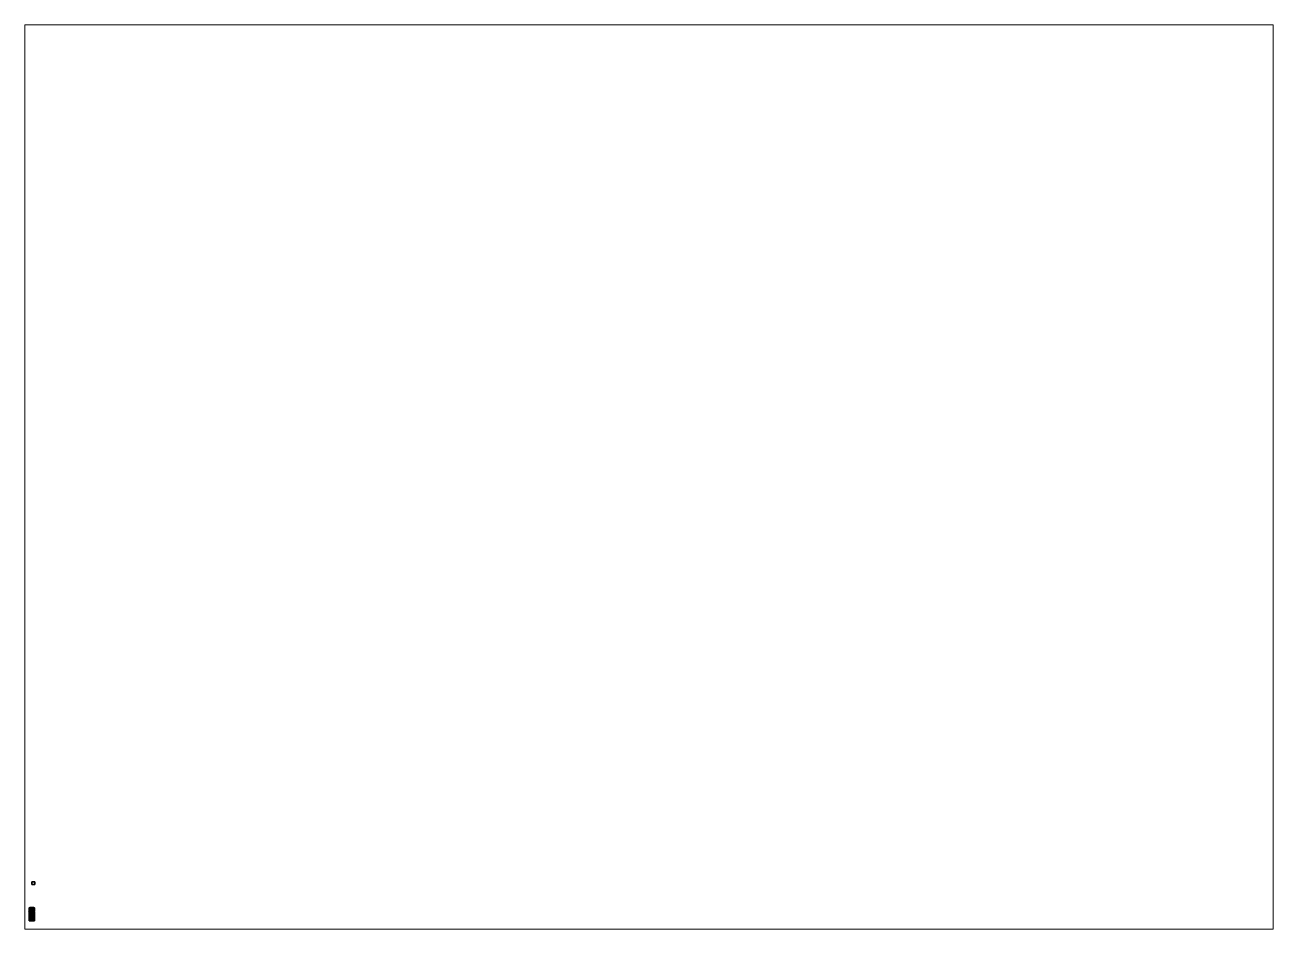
# Paper-space layout 'Layout1' of a CAD drawing. Header units: millimetres. Extents: x 28 to 251, y 20 to 181.
# The model-space entities are those that its viewports show. They can reach past a viewport. Long polylines and large blocks are cut down to what shows.
import ezdxf

# ---------------------------------------------------------------- set-up
doc = ezdxf.new("R2010")
doc.units = ezdxf.units.MM
for name, color, linetype in [('drawing', 9, 'Continuous'), ('fenders', 6, 'Continuous'), ('patch', 7, 'Continuous'), ('wheels', 2, 'Continuous')]:
    doc.layers.add(name, color=color, linetype=linetype)

msp = doc.modelspace()

# ---------------------------------------------------------------- linework, layer by layer
for points in [[(1, 10.84, 1), (1, 10.84), (0, 10.84), (0, 10.84, 1)], [(1, 10.84), (1, 9.84), (0, 9.84), (0, 10.84)], [(0, 10.84), (0, 9.84), (0, 9.84, 1), (0, 10.84, 1)], [(0, 10.84, 1), (0, 9.84, 1), (1, 9.84, 1), (1, 10.84, 1)], [(0, 9.84, 1), (0, 9.84), (1, 9.84), (1, 9.84, 1)], [(1, 9.84, 1), (1, 9.84), (1, 10.84), (1, 10.84, 1)], [(-0.84, 0.92, 0.8), (-0.86, 0.94, 0.74), (-0.99, 0.72, 0.74), (-0.97, 0.71, 0.8)], [(-0.86, 0.94, 0.74), (-0.84, 0.92, 0.68), (-0.97, 0.71, 0.68), (-0.99, 0.72, 0.74)], [(-0.92, 0.68, 0.82), (-0.97, 0.71, 0.8), (-0.99, 0.72, 0.74), (-0.87, 0.65, 0.8)], [(-0.87, 0.65, 0.8), (-0.99, 0.72, 0.74), (-0.97, 0.71, 0.68), (-0.85, 0.64, 0.74)], [(-0.79, 0.9, 0.82), (-0.84, 0.92, 0.8), (-0.97, 0.71, 0.8), (-0.92, 0.68, 0.82)], [(-0.84, 0.92, 0.68), (-0.79, 0.9, 0.66), (-0.92, 0.68, 0.66), (-0.97, 0.71, 0.68)], [(-0.85, 0.64, 0.74), (-0.97, 0.71, 0.68), (-0.92, 0.68, 0.66), (-0.87, 0.65, 0.68)], [(-0.75, 0.87, 0.8), (-0.79, 0.9, 0.82), (-0.92, 0.68, 0.82), (-0.87, 0.65, 0.8)], [(-0.79, 0.9, 0.66), (-0.75, 0.87, 0.68), (-0.87, 0.65, 0.68), (-0.92, 0.68, 0.66)], [(-0.7, 2.04, 0.59), (-0.7, 2.04, 0.49), (-0.9, 1.94, 0.49), (-0.9, 1.94, 0.59)], [(-0.7, 2.04, 0.49), (-0.7, 2, 0.49), (-0.9, 1.9, 0.49), (-0.9, 1.94, 0.49)], [(-0.9, 1.94, 0.59), (-0.9, 1.9, 0.59), (-0.7, 2, 0.59), (-0.7, 2.04, 0.59)], [(-0.9, 1.9, 0.59), (-0.9, 1.9, 0.49), (-0.7, 2, 0.49), (-0.7, 2, 0.59)], [(-0.9, 1.94, 0.49), (-0.9, 1.9, 0.49), (-0.9, 1.9, 0.59), (-0.9, 1.94, 0.59)], [(-0.72, 0.86, 0.74), (-0.75, 0.87, 0.8), (-0.87, 0.65, 0.8), (-0.85, 0.64, 0.74)], [(-0.75, 0.87, 0.68), (-0.72, 0.86, 0.74), (-0.85, 0.64, 0.74), (-0.87, 0.65, 0.68)], [(-0.87, 0.49, 1.08), (-0.87, -0.31, 1.08), (-0.85, -0.33, 1.1), (-0.85, 0.51, 1.1)], [(-0.87, 0.49, 1.05), (-0.87, 0.49, 1.08), (-0.85, 0.51, 1.1), (-0.85, 0.51, 1.03)], [(-0.85, 0.51, 1.03), (-0.85, -0.33, 1.03), (-0.87, -0.31, 1.05), (-0.87, 0.49, 1.05)], [(-0.87, -0.31, 1.05), (-0.87, -0.31, 1.08), (-0.87, 0.49, 1.08), (-0.87, 0.49, 1.05)], [(-0.75, 0.87, 0.8), (-0.86, 0.94, 0.74), (-0.84, 0.92, 0.8), (-0.79, 0.9, 0.82)], [(-0.72, 0.86, 0.74), (-0.84, 0.92, 0.68), (-0.86, 0.94, 0.74), (-0.75, 0.87, 0.8)], [(-0.27, 1.87, 1.15), (-0.85, 0.63, 1.29), (-0.82, 0.63, 1.33), (-0.24, 1.87, 1.19)], [(-0.38, 1.64, 0.9), (-0.44, 1.5, 0.9), (-0.85, 0.63, 1.29), (-0.27, 1.87, 1.15)], [(-0.44, 1.5, 0.9), (-0.49, 1.41, 0.88), (-0.85, 0.63, 1.29)], [(-0.49, 1.41, 0.88), (-0.57, 1.23, 0.79), (-0.85, 0.63, 1.29)], [(-0.57, 1.23, 0.79), (-0.67, 1.01, 0.57), (-0.85, 0.63, 1.29)], [(-0.67, 1.01, 0.57), (-0.71, 0.92, 0.43), (-0.85, 0.63, 1.29)], [(-0.71, 0.92, 0.43), (-0.85, 0.63, 0.43), (-0.85, 0.63, 1.29)], [(0.71, 0.92, 0.43), (0.85, 0.63, 0.43), (-0.85, 0.63, 0.43), (-0.71, 0.92, 0.43)], [(-0.85, 0.63, 0.43), (-0.85, -1.06, 0.43), (-0.85, -1.06, 1.03), (-0.85, 0.51, 1.03)], [(-0.85, 0.63, 1.29), (-0.85, -1.06, 1.29), (-0.85, -1.1, 1.34), (-0.85, 0.63, 1.34)], [(-0.85, 0.63, 1.34), (-0.85, 0.43, 1.34), (-0.85, 0.51, 1.4), (-0.85, 0.59, 1.4)], [(-0.85, 0.51, 1.1), (-0.85, -1.06, 1.1), (-0.85, -1.06, 1.29), (-0.85, 0.63, 1.29)], [(-0.85, 0.63, 0.43), (-0.85, 0.51, 1.03), (-0.85, 0.51, 1.1), (-0.85, 0.63, 1.29)], [(-0.85, 0.63, 1.29), (-0.85, 0.63, 1.29), (-0.85, 0.63, 1.34), (-0.82, 0.63, 1.33)], [(-0.82, 0.63, 1.33), (-0.85, 0.63, 1.34), (-0.85, 0.59, 1.4)], [(-0.82, 0.63, 1.33), (-0.85, 0.59, 1.4), (-0.8, 0.58, 1.46)], [(0.85, 0.63, 0.43), (0.85, -1.06, 0.43), (-0.85, -1.06, 0.43), (-0.85, 0.63, 0.43)], [(-0.85, 0.59, 1.4), (-0.85, 0.51, 1.4), (-0.85, 0.51, 1.45), (-0.85, 0.56, 1.46)], [(-0.85, 0.59, 1.4), (-0.85, 0.56, 1.46), (-0.8, 0.58, 1.46)], [(-0.85, 0.56, 1.46), (-0.85, 0.4, 1.67), (-0.8, 0.41, 1.69), (-0.8, 0.58, 1.46)], [(-0.85, 0.51, 1.45), (-0.85, 0.4, 1.63), (-0.85, 0.4, 1.67), (-0.85, 0.56, 1.46)], [(-0.83, 0.51, 1.45), (-0.83, 0.4, 1.63), (-0.85, 0.4, 1.63), (-0.85, 0.51, 1.45)], [(-0.85, 0.51, 1.45), (-0.85, 0.51, 1.4), (-0.83, 0.51, 1.4), (-0.83, 0.51, 1.45)], [(-0.85, 0.51, 1.4), (-0.85, 0.43, 1.34), (-0.83, 0.43, 1.34), (-0.83, 0.51, 1.4)], [(-0.85, 0.43, 1.34), (-0.85, -0.23, 1.34), (-0.83, -0.23, 1.34), (-0.83, 0.43, 1.34)], [(-0.85, 0.4, 1.67), (-0.85, 0.33, 1.71), (-0.8, 0.37, 1.73), (-0.8, 0.41, 1.69)], [(-0.85, 0.4, 1.63), (-0.85, 0.33, 1.68), (-0.85, 0.33, 1.71), (-0.85, 0.4, 1.67)], [(-0.83, 0.4, 1.63), (-0.83, 0.33, 1.68), (-0.85, 0.33, 1.68), (-0.85, 0.4, 1.63)], [(-0.85, 0.33, 1.71), (-0.85, 0.33, 1.71), (-0.8, 0.32, 1.75), (-0.8, 0.37, 1.73)], [(-0.85, 0.33, 1.68), (-0.85, 0.26, 1.69), (-0.85, 0.26, 1.73), (-0.85, 0.33, 1.71)], [(-0.83, 0.33, 1.68), (-0.83, 0.26, 1.69), (-0.85, 0.26, 1.69), (-0.85, 0.33, 1.68)], [(-0.85, 0.33, 1.71), (-0.85, 0.26, 1.73), (-0.8, 0.17, 1.79), (-0.8, 0.32, 1.75)], [(-0.85, 0.26, 1.69), (-0.85, -0.21, 1.7), (-0.85, -0.03, 1.75), (-0.85, 0.26, 1.73)], [(-0.83, 0.26, 1.69), (-0.83, -0.21, 1.7), (-0.85, -0.21, 1.7), (-0.85, 0.26, 1.69)], [(-0.85, 0.26, 1.73), (-0.85, -0.03, 1.75), (-0.8, -0.11, 1.82), (-0.8, 0.17, 1.79)], [(-0.75, 0.87, 0.68), (-0.79, 0.9, 0.66), (-0.84, 0.92, 0.68), (-0.72, 0.86, 0.74)], [(-0.24, 1.87, 1.19), (-0.82, 0.63, 1.33), (-0.63, 0.64, 1.4), (-0.19, 1.87, 1.22)], [(-0.63, 0.64, 1.4), (-0.82, 0.63, 1.33), (-0.8, 0.58, 1.46)], [(-0.74, 0.6, 1.45), (-0.8, 0.58, 1.46), (-0.75, 0.59, 1.47), (-0.74, 0.6, 1.45)], [(-0.8, 0.58, 1.46), (-0.8, 0.41, 1.69), (-0.75, 0.41, 1.71), (-0.75, 0.59, 1.47)], [(-0.8, 0.41, 1.69), (-0.8, 0.37, 1.73), (-0.75, 0.38, 1.74), (-0.75, 0.41, 1.71)], [(-0.8, 0.37, 1.73), (-0.8, 0.32, 1.75), (-0.75, 0.32, 1.77), (-0.75, 0.38, 1.74)], [(-0.8, 0.32, 1.75), (-0.8, 0.17, 1.79), (-0.75, 0.17, 1.81), (-0.75, 0.32, 1.77)], [(-0.8, 0.17, 1.79), (-0.8, -0.11, 1.82), (-0.75, -0.11, 1.84), (-0.75, 0.17, 1.81)], [(-0.75, 0.59, 1.47), (-0.75, 0.41, 1.71), (-0.74, 0.44, 1.67), (-0.74, 0.6, 1.45)], [(-0.74, 0.44, 1.67), (-0.75, 0.41, 1.71), (-0.71, 0.42, 1.7)], [(-0.71, 0.42, 1.7), (-0.75, 0.41, 1.71), (0.75, 0.41, 1.71), (0.71, 0.42, 1.7)], [(-0.75, 0.41, 1.71), (-0.75, 0.38, 1.74), (0.75, 0.38, 1.74), (0.75, 0.41, 1.71)], [(-0.75, 0.38, 1.74), (-0.75, 0.32, 1.77), (0.75, 0.32, 1.77), (0.75, 0.38, 1.74)], [(-0.75, 0.32, 1.77), (-0.75, 0.17, 1.81), (0.75, 0.17, 1.81), (0.75, 0.32, 1.77)], [(-0.75, 0.17, 1.81), (-0.75, -0.11, 1.84), (0.75, -0.11, 1.84), (0.75, 0.17, 1.81)], [(-0.74, 0.59, 1.44), (-0.68, 0.61, 1.42), (-0.68, 0.62, 1.43), (-0.74, 0.6, 1.45)], [(-0.74, 0.43, 1.66), (-0.74, 0.59, 1.44), (-0.74, 0.6, 1.45), (-0.74, 0.44, 1.67)], [(-0.71, 0.41, 1.69), (-0.74, 0.43, 1.66), (-0.74, 0.44, 1.67), (-0.71, 0.42, 1.7)], [(-0.72, 1.91, 1.07), (-0.73, 1.9, 1.07), (-0.7, 1.9, 1.14), (-0.69, 1.91, 1.14)], [(-0.72, 1.91, 0.73), (-0.73, 1.9, 0.74), (-0.73, 1.9, 1.07), (-0.72, 1.91, 1.07)], [(-0.73, 1.9, 1.07), (-0.72, 1.89, 1.07), (-0.69, 1.89, 1.14), (-0.7, 1.9, 1.14)], [(-0.73, 1.9, 0.74), (-0.72, 1.89, 0.75), (-0.72, 1.89, 1.07), (-0.73, 1.9, 1.07)], [(-0.71, 1.9, 1.07), (-0.72, 1.91, 1.07), (-0.69, 1.91, 1.14), (-0.68, 1.9, 1.14)], [(-0.71, 1.9, 0.74), (-0.72, 1.91, 0.73), (-0.72, 1.91, 1.07), (-0.71, 1.9, 1.07)], [(-0.72, 1.89, 1.07), (-0.71, 1.9, 1.07), (-0.68, 1.9, 1.14), (-0.69, 1.89, 1.14)], [(-0.72, 1.89, 0.75), (-0.71, 1.9, 0.74), (-0.71, 1.9, 1.07), (-0.72, 1.89, 1.07)], [(-0.27, 0.92, 0.43), (-0.71, 0.92, 0.43), (-0.67, 1.01, 0.57), (-0.27, 1.01, 0.57)], [(0.71, 0.41, 1.69), (-0.71, 0.41, 1.69), (-0.71, 0.42, 1.7), (0.71, 0.42, 1.7)], [(0.7, 2.04, 0.59), (0.7, 2.04, 0.49), (-0.7, 2.04, 0.49), (-0.7, 2.04, 0.59)], [(0.7, 2.04, 0.49), (0.7, 2, 0.49), (-0.7, 2, 0.49), (-0.7, 2.04, 0.49)], [(-0.7, 2.04, 0.59), (-0.7, 2, 0.59), (0.7, 2, 0.59), (0.7, 2.04, 0.59)], [(-0.7, 2, 0.59), (-0.7, 2, 0.49), (0.7, 2, 0.49), (0.7, 2, 0.59)], [(-0.69, 1.86, 1.07), (-0.7, 1.91, 1.07), (-0.67, 1.91, 1), (-0.66, 1.86, 1.01)], [(-0.66, 1.86, 1.13), (-0.67, 1.91, 1.14), (-0.7, 1.91, 1.07), (-0.69, 1.86, 1.07)], [(-0.67, 1.91, 1), (-0.7, 1.91, 1.07), (-0.67, 1.91, 1.14), (-0.6, 1.91, 1.17)], [(-0.69, 1.91, 1.14), (-0.7, 1.9, 1.14), (-0.6, 1.9, 1.2), (-0.6, 1.91, 1.19)], [(-0.7, 1.9, 1.14), (-0.69, 1.89, 1.14), (-0.6, 1.89, 1.19), (-0.6, 1.9, 1.2)], [(-0.68, 1.9, 1.14), (-0.69, 1.91, 1.14), (-0.6, 1.91, 1.19), (-0.6, 1.9, 1.18)], [(-0.69, 1.89, 1.14), (-0.68, 1.9, 1.14), (-0.6, 1.9, 1.18), (-0.6, 1.89, 1.19)], [(-0.65, 1.82, 1.07), (-0.69, 1.86, 1.07), (-0.66, 1.86, 1.01), (-0.64, 1.82, 1.03)], [(-0.64, 1.82, 1.11), (-0.66, 1.86, 1.13), (-0.69, 1.86, 1.07), (-0.65, 1.82, 1.07)], [(-0.68, 0.61, 1.42), (-0.37, 0.59, 1.44), (-0.37, 0.6, 1.45), (-0.68, 0.62, 1.43)], [(-0.66, 1.86, 1.01), (-0.67, 1.91, 1), (-0.6, 1.91, 0.97), (-0.6, 1.86, 0.98)], [(-0.6, 1.86, 1.16), (-0.6, 1.91, 1.17), (-0.67, 1.91, 1.14), (-0.66, 1.86, 1.13)], [(-0.6, 1.91, 0.97), (-0.67, 1.91, 1), (-0.6, 1.91, 1.17), (-0.53, 1.91, 1.14)], [(-0.27, 1.01, 0.57), (-0.67, 1.01, 0.57), (-0.57, 1.23, 0.79), (-0.27, 1.23, 0.79)], [(-0.64, 1.82, 1.03), (-0.66, 1.86, 1.01), (-0.6, 1.86, 0.98), (-0.6, 1.82, 1.02)], [(-0.6, 1.82, 1.12), (-0.6, 1.86, 1.16), (-0.66, 1.86, 1.13), (-0.64, 1.82, 1.11)], [(-0.6, 1.81, 1.07), (-0.65, 1.82, 1.07), (-0.64, 1.82, 1.03), (-0.6, 1.81, 1.07)], [(-0.6, 1.81, 1.07), (-0.64, 1.82, 1.11), (-0.65, 1.82, 1.07), (-0.6, 1.81, 1.07)], [(0.65, 1.61, 0.42), (0.65, 1.62, 0.38), (-0.65, 1.62, 0.38), (-0.65, 1.61, 0.42)], [(0.65, 1.62, 0.38), (0.65, 1.61, 0.34), (-0.65, 1.61, 0.34), (-0.65, 1.62, 0.38)], [(0.65, 1.57, 0.43), (0.65, 1.61, 0.42), (-0.65, 1.61, 0.42), (-0.65, 1.57, 0.43)], [(0.65, 1.61, 0.34), (0.65, 1.57, 0.33), (-0.65, 1.57, 0.33), (-0.65, 1.61, 0.34)], [(0.65, 1.53, 0.42), (0.65, 1.57, 0.43), (-0.65, 1.57, 0.43), (-0.65, 1.53, 0.42)], [(0.65, 1.57, 0.33), (0.65, 1.53, 0.34), (-0.65, 1.53, 0.34), (-0.65, 1.57, 0.33)], [(0.65, 1.52, 0.38), (0.65, 1.53, 0.42), (-0.65, 1.53, 0.42), (-0.65, 1.52, 0.38)], [(0.65, 1.53, 0.34), (0.65, 1.52, 0.38), (-0.65, 1.52, 0.38), (-0.65, 1.53, 0.34)], [(-0.6, 1.81, 1.07), (-0.64, 1.82, 1.03), (-0.6, 1.82, 1.02), (-0.6, 1.81, 1.07)], [(-0.6, 1.81, 1.07), (-0.6, 1.82, 1.12), (-0.64, 1.82, 1.11), (-0.6, 1.81, 1.07)], [(-0.19, 1.87, 1.22), (-0.63, 0.64, 1.4), (-0.37, 0.62, 1.43), (-0.07, 1.87, 1.25)], [(-0.6, 1.9, 0.74), (-0.62, 1.88, 0.77), (-0.62, 1.88, 0.99), (-0.6, 1.9, 0.99)], [(-0.62, 1.88, 0.77), (-0.6, 1.86, 0.8), (-0.6, 1.86, 0.99), (-0.62, 1.88, 0.99)], [(-0.6, 1.86, 0.98), (-0.6, 1.91, 0.97), (-0.53, 1.91, 1), (-0.54, 1.86, 1.01)], [(-0.54, 1.86, 1.13), (-0.53, 1.91, 1.14), (-0.6, 1.91, 1.17), (-0.6, 1.86, 1.16)], [(-0.53, 1.91, 1), (-0.6, 1.91, 0.97), (-0.53, 1.91, 1.14), (-0.5, 1.91, 1.07)], [(-0.5, 1.9, 1.14), (-0.51, 1.91, 1.14), (-0.6, 1.91, 1.19), (-0.6, 1.9, 1.2)], [(-0.51, 1.91, 1.14), (-0.52, 1.9, 1.14), (-0.6, 1.9, 1.18), (-0.6, 1.91, 1.19)], [(-0.58, 1.88, 0.77), (-0.6, 1.9, 0.74), (-0.6, 1.9, 0.99), (-0.58, 1.88, 0.99)], [(-0.52, 1.9, 1.14), (-0.51, 1.89, 1.14), (-0.6, 1.89, 1.19), (-0.6, 1.9, 1.18)], [(-0.51, 1.89, 1.14), (-0.5, 1.9, 1.14), (-0.6, 1.9, 1.2), (-0.6, 1.89, 1.19)], [(-0.6, 1.86, 0.8), (-0.58, 1.88, 0.77), (-0.58, 1.88, 0.99), (-0.6, 1.86, 0.99)], [(-0.6, 1.82, 1.02), (-0.6, 1.86, 0.98), (-0.54, 1.86, 1.01), (-0.56, 1.82, 1.03)], [(-0.56, 1.82, 1.11), (-0.54, 1.86, 1.13), (-0.6, 1.86, 1.16), (-0.6, 1.82, 1.12)], [(-0.6, 1.81, 1.07), (-0.6, 1.82, 1.02), (-0.56, 1.82, 1.03), (-0.6, 1.81, 1.07)], [(-0.6, 1.81, 1.07), (-0.56, 1.82, 1.03), (-0.55, 1.82, 1.07), (-0.6, 1.81, 1.07)], [(-0.6, 1.81, 1.07), (-0.55, 1.82, 1.07), (-0.56, 1.82, 1.11), (-0.6, 1.81, 1.07)], [(-0.6, 1.81, 1.07), (-0.56, 1.82, 1.11), (-0.6, 1.82, 1.12), (-0.6, 1.81, 1.07)], [(-0.27, 1.23, 0.79), (-0.57, 1.23, 0.79), (-0.49, 1.41, 0.88), (-0.27, 1.41, 0.88)], [(-0.56, 1.82, 1.03), (-0.54, 1.86, 1.01), (-0.51, 1.86, 1.07), (-0.55, 1.82, 1.07)], [(-0.55, 1.82, 1.07), (-0.51, 1.86, 1.07), (-0.54, 1.86, 1.13), (-0.56, 1.82, 1.11)], [(-0.54, 1.86, 1.01), (-0.53, 1.91, 1), (-0.5, 1.91, 1.07), (-0.51, 1.86, 1.07)], [(-0.51, 1.86, 1.07), (-0.5, 1.91, 1.07), (-0.53, 1.91, 1.14), (-0.54, 1.86, 1.13)], [(-0.48, 1.91, 1.07), (-0.49, 1.9, 1.07), (-0.52, 1.9, 1.14), (-0.51, 1.91, 1.14)], [(-0.49, 1.9, 1.07), (-0.48, 1.89, 1.07), (-0.51, 1.89, 1.14), (-0.52, 1.9, 1.14)], [(-0.47, 1.9, 1.07), (-0.48, 1.91, 1.07), (-0.51, 1.91, 1.14), (-0.5, 1.9, 1.14)], [(-0.48, 1.89, 1.07), (-0.47, 1.9, 1.07), (-0.5, 1.9, 1.14), (-0.51, 1.89, 1.14)], [(-0.48, 1.91, 0.73), (-0.49, 1.9, 0.74), (-0.49, 1.9, 1.07), (-0.48, 1.91, 1.07)], [(-0.49, 1.9, 0.74), (-0.48, 1.89, 0.75), (-0.48, 1.89, 1.07), (-0.49, 1.9, 1.07)], [(-0.27, 1.41, 0.88), (-0.49, 1.41, 0.88), (-0.44, 1.5, 0.9), (-0.27, 1.5, 0.9)], [(-0.47, 1.9, 0.74), (-0.48, 1.91, 0.73), (-0.48, 1.91, 1.07), (-0.47, 1.9, 1.07)], [(-0.48, 1.89, 0.75), (-0.47, 1.9, 0.74), (-0.47, 1.9, 1.07), (-0.48, 1.89, 1.07)], [(-0.27, 2.02, 1.1), (-0.27, 2.03, 1.09), (-0.45, 2.03, 0.95), (-0.46, 2.02, 0.95)], [(-0.45, 2.03, 0.59), (-0.46, 2.02, 0.59), (-0.46, 2.02, 0.95), (-0.45, 2.03, 0.95)], [(-0.27, 2.01, 1.09), (-0.27, 2.02, 1.1), (-0.46, 2.02, 0.95), (-0.45, 2.01, 0.95)], [(-0.46, 2.02, 0.59), (-0.45, 2.01, 0.59), (-0.45, 2.01, 0.95), (-0.46, 2.02, 0.95)], [(-0.27, 2.03, 1.09), (-0.27, 2.02, 1.08), (-0.44, 2.02, 0.95), (-0.45, 2.03, 0.95)], [(-0.44, 2.02, 0.59), (-0.45, 2.03, 0.59), (-0.45, 2.03, 0.95), (-0.44, 2.02, 0.95)], [(0.44, 2.02, 0.86), (0.45, 2.03, 0.85), (-0.45, 2.03, 0.85), (-0.44, 2.02, 0.86)], [(0.45, 2.03, 0.85), (0.44, 2.02, 0.84), (-0.44, 2.02, 0.84), (-0.45, 2.03, 0.85)], [(-0.27, 2.02, 1.08), (-0.27, 2.01, 1.09), (-0.45, 2.01, 0.95), (-0.44, 2.02, 0.95)], [(-0.45, 2.01, 0.59), (-0.44, 2.02, 0.59), (-0.44, 2.02, 0.95), (-0.45, 2.01, 0.95)], [(0.44, 2.02, 0.84), (0.45, 2.01, 0.85), (-0.45, 2.01, 0.85), (-0.44, 2.02, 0.84)], [(0.45, 2.01, 0.85), (0.44, 2.02, 0.86), (-0.44, 2.02, 0.86), (-0.45, 2.01, 0.85)], [(-0.27, 1.5, 0.9), (-0.44, 1.5, 0.9), (-0.38, 1.64, 0.9), (-0.27, 1.64, 0.9)], [(-0.32, 1.76, 0.87), (-0.38, 1.64, 0.9), (-0.27, 1.87, 1.15)], [(-0.27, 1.64, 0.9), (-0.38, 1.64, 0.9), (-0.32, 1.76, 0.87), (-0.27, 1.76, 0.87)], [(-0.37, 2, 0.49), (-0.37, 0.95, 0.49), (-0.37, 1, 0.59), (-0.37, 2, 0.59)], [(-0.27, 2, 0.49), (-0.27, 0.95, 0.49), (-0.37, 0.95, 0.49), (-0.37, 2, 0.49)], [(-0.37, 2, 0.59), (-0.37, 1, 0.59), (-0.27, 1, 0.59), (-0.27, 2, 0.59)], [(-0.27, 1.92, 0.49), (-0.27, 1.87, 0.39), (-0.37, 1.87, 0.39), (-0.37, 1.92, 0.49)], [(-0.37, 1.92, 0.49), (-0.37, 1.87, 0.39), (-0.37, 1.8, 0.39), (-0.37, 1.8, 0.49)], [(-0.07, 1.87, 1.25), (-0.37, 0.62, 1.43), (0.37, 0.62, 1.43), (0.07, 1.87, 1.25)], [(-0.37, 1.8, 0.39), (-0.37, 1.87, 0.39), (-0.27, 1.87, 0.39), (-0.27, 1.8, 0.39)], [(-0.37, 1.57, 0.3), (-0.37, 1.8, 0.39), (-0.27, 1.8, 0.39), (-0.27, 1.57, 0.3)], [(-0.27, 1.57, 0.4), (-0.27, 1.8, 0.42), (-0.37, 1.8, 0.42), (-0.37, 1.57, 0.4)], [(-0.37, 1.8, 0.49), (-0.37, 1.8, 0.42), (-0.27, 1.8, 0.42), (-0.27, 1.8, 0.49)], [(-0.37, 1.8, 0.42), (-0.37, 1.8, 0.39), (-0.37, 1.57, 0.3), (-0.37, 1.57, 0.4)], [(-0.27, 1.57, 0.3), (-0.27, 1.08, 0.39), (-0.37, 1.08, 0.39), (-0.37, 1.57, 0.3)], [(-0.37, 1.57, 0.3), (-0.37, 1.08, 0.39), (-0.37, 1.08, 0.42), (-0.37, 1.57, 0.4)], [(-0.37, 1.57, 0.4), (-0.37, 1.08, 0.42), (-0.27, 1.08, 0.42), (-0.27, 1.57, 0.4)], [(-0.37, 1.08, 0.39), (-0.37, 1.01, 0.39), (-0.37, 0.96, 0.49), (-0.37, 1.08, 0.49)], [(-0.27, 1.08, 0.49), (-0.27, 1.08, 0.42), (-0.37, 1.08, 0.42), (-0.37, 1.08, 0.49)], [(-0.27, 1.08, 0.39), (-0.27, 1.01, 0.39), (-0.37, 1.01, 0.39), (-0.37, 1.08, 0.39)], [(-0.37, 0.96, 0.49), (-0.37, 1.01, 0.39), (-0.27, 1.01, 0.39), (-0.27, 0.96, 0.49)], [(-0.37, 1, 0.59), (-0.37, 0.95, 0.49), (-0.27, 0.95, 0.49), (-0.27, 1, 0.59)], [(-0.37, 0.62, 1.43), (-0.37, 0.6, 1.45), (0.37, 0.6, 1.45), (0.37, 0.62, 1.43)], [(-0.27, 1.86, 0.8), (-0.32, 1.76, 0.87), (-0.27, 1.87, 1.15)], [(0.27, 2.02, 1.1), (0.27, 2.03, 1.09), (-0.27, 2.03, 1.09), (-0.27, 2.02, 1.1)], [(0.27, 2.03, 1.09), (0.27, 2.02, 1.08), (-0.27, 2.02, 1.08), (-0.27, 2.03, 1.09)], [(0.27, 2.02, 1.08), (0.27, 2.01, 1.09), (-0.27, 2.01, 1.09), (-0.27, 2.02, 1.08)], [(0.27, 2.01, 1.09), (0.27, 2.02, 1.1), (-0.27, 2.02, 1.1), (-0.27, 2.01, 1.09)], [(-0.27, 1, 0.59), (-0.27, 0.95, 0.49), (-0.27, 2, 0.49), (-0.27, 2, 0.59)], [(-0.27, 1.92, 0.43), (-0.27, 1.87, 0.43), (-0.27, 1.87, 0.79), (-0.27, 1.92, 0.72)], [(-0.27, 1.92, 1.15), (-0.27, 1.87, 1.15), (-0.24, 1.87, 1.19), (-0.24, 1.92, 1.19)], [(-0.27, 1.92, 0.72), (-0.27, 1.87, 0.79), (-0.27, 1.87, 1.15), (-0.27, 1.92, 1.15)], [(0.27, 1.92, 0.43), (-0.27, 1.92, 0.43), (-0.27, 1.92, 0.72), (0.27, 1.92, 0.72)], [(0.27, 1.92, 0.72), (-0.27, 1.92, 0.72), (-0.27, 1.92, 1.15), (0.27, 1.92, 1.15)], [(0.27, 1.92, 1.15), (-0.27, 1.92, 1.15), (-0.24, 1.92, 1.19), (0.24, 1.92, 1.19)], [(-0.27, 1.8, 0.39), (-0.27, 1.87, 0.39), (-0.27, 1.92, 0.49), (-0.27, 1.8, 0.49)], [(0.27, 1.92, 0.43), (0.27, 0.92, 0.43), (-0.27, 0.92, 0.43), (-0.27, 1.92, 0.43)], [(-0.27, 1.87, 0.79), (-0.27, 1.86, 0.8), (-0.27, 1.87, 1.15)], [(-0.27, 1.87, 0.43), (-0.27, 0.92, 0.43), (-0.27, 1.01, 0.57), (-0.27, 1.87, 0.79)], [(-0.27, 1.87, 0.79), (-0.27, 1.01, 0.57), (-0.27, 1.23, 0.79), (-0.27, 1.86, 0.8)], [(-0.27, 1.86, 0.8), (-0.27, 1.86, 0.8), (-0.27, 1.87, 0.79)], [(-0.27, 1.86, 0.8), (-0.27, 1.23, 0.79), (-0.27, 1.41, 0.88), (-0.27, 1.76, 0.87)], [(-0.27, 1.57, 0.3), (-0.27, 1.8, 0.39), (-0.27, 1.8, 0.42), (-0.27, 1.57, 0.4)], [(-0.27, 1.76, 0.87), (-0.27, 1.41, 0.88), (-0.27, 1.5, 0.9), (-0.27, 1.64, 0.9)], [(-0.27, 1.08, 0.42), (-0.27, 1.08, 0.39), (-0.27, 1.57, 0.3), (-0.27, 1.57, 0.4)], [(-0.27, 0.96, 0.49), (-0.27, 1.01, 0.39), (-0.27, 1.08, 0.39), (-0.27, 1.08, 0.49)], [(-0.24, 1.92, 1.19), (-0.24, 1.87, 1.19), (-0.19, 1.87, 1.22), (-0.19, 1.92, 1.22)], [(0.24, 1.92, 1.19), (-0.24, 1.92, 1.19), (-0.19, 1.92, 1.22), (0.19, 1.92, 1.22)], [(-0.19, 1.92, 1.22), (-0.19, 1.87, 1.22), (-0.07, 1.87, 1.25), (-0.07, 1.92, 1.25)], [(0.19, 1.92, 1.22), (-0.19, 1.92, 1.22), (-0.07, 1.92, 1.25), (0.07, 1.92, 1.25)], [(-0.07, 1.92, 1.25), (-0.07, 1.87, 1.25), (0.07, 1.87, 1.25), (0.07, 1.92, 1.25)], [(-0.02, 1.9, 1.25), (-0.04, 1.87, 1.25), (-0.04, 1.87, 1.28), (-0.02, 1.9, 1.28)], [(-0.04, 1.87, 1.28), (0.04, 1.87, 1.28), (0.02, 1.9, 1.28), (-0.02, 1.9, 1.28)], [(-0.04, 1.87, 1.25), (-0.02, 1.84, 1.25), (-0.02, 1.84, 1.28), (-0.04, 1.87, 1.28)], [(-0.02, 1.84, 1.28), (0.02, 1.84, 1.28), (0.04, 1.87, 1.28), (-0.04, 1.87, 1.28)], [(0.02, 1.9, 1.25), (-0.02, 1.9, 1.25), (-0.02, 1.9, 1.28), (0.02, 1.9, 1.28)], [(-0.02, 1.84, 1.25), (0.02, 1.84, 1.25), (0.02, 1.84, 1.28), (-0.02, 1.84, 1.28)], [(0.04, 1.87, 1.25), (0.02, 1.9, 1.25), (0.02, 1.9, 1.28), (0.04, 1.87, 1.28)], [(0.02, 1.84, 1.25), (0.04, 1.87, 1.25), (0.04, 1.87, 1.28), (0.02, 1.84, 1.28)], [(0.19, 1.87, 1.22), (0.19, 1.92, 1.22), (0.07, 1.92, 1.25), (0.07, 1.87, 1.25)], [(0.63, 0.64, 1.4), (0.19, 1.87, 1.22), (0.07, 1.87, 1.25), (0.37, 0.62, 1.43)], [(0.24, 1.87, 1.19), (0.24, 1.92, 1.19), (0.19, 1.92, 1.22), (0.19, 1.87, 1.22)], [(0.82, 0.63, 1.33), (0.24, 1.87, 1.19), (0.19, 1.87, 1.22), (0.63, 0.64, 1.4)], [(0.27, 1.87, 1.15), (0.27, 1.92, 1.15), (0.24, 1.92, 1.19), (0.24, 1.87, 1.19)], [(0.85, 0.63, 1.29), (0.27, 1.87, 1.15), (0.24, 1.87, 1.19), (0.82, 0.63, 1.33)], [(0.46, 2.02, 0.95), (0.45, 2.03, 0.95), (0.27, 2.03, 1.09), (0.27, 2.02, 1.1)], [(0.45, 2.03, 0.95), (0.44, 2.02, 0.95), (0.27, 2.02, 1.08), (0.27, 2.03, 1.09)], [(0.44, 2.02, 0.95), (0.45, 2.01, 0.95), (0.27, 2.01, 1.09), (0.27, 2.02, 1.08)], [(0.45, 2.01, 0.95), (0.46, 2.02, 0.95), (0.27, 2.02, 1.1), (0.27, 2.01, 1.09)], [(0.27, 2, 0.49), (0.27, 0.95, 0.49), (0.27, 1, 0.59), (0.27, 2, 0.59)], [(0.37, 2, 0.49), (0.37, 0.95, 0.49), (0.27, 0.95, 0.49), (0.27, 2, 0.49)], [(0.27, 2, 0.59), (0.27, 1, 0.59), (0.37, 1, 0.59), (0.37, 2, 0.59)], [(0.27, 1.87, 0.43), (0.27, 1.92, 0.43), (0.27, 1.92, 0.72), (0.27, 1.87, 0.79)], [(0.27, 1.87, 0.79), (0.27, 1.92, 0.72), (0.27, 1.92, 1.15), (0.27, 1.87, 1.15)], [(0.37, 1.92, 0.49), (0.37, 1.87, 0.39), (0.27, 1.87, 0.39), (0.27, 1.92, 0.49)], [(0.27, 1.92, 0.49), (0.27, 1.87, 0.39), (0.27, 1.8, 0.39), (0.27, 1.8, 0.49)], [(0.27, 1.88, 0.77), (0.27, 1.9, 0.74), (0.6, 1.9, 0.74), (0.62, 1.88, 0.77)], [(0.27, 1.9, 0.74), (0.27, 1.88, 0.77), (0.58, 1.88, 0.77), (0.6, 1.9, 0.74)], [(0.27, 1.88, 0.77), (0.27, 1.86, 0.8), (0.6, 1.86, 0.8), (0.58, 1.88, 0.77)], [(0.27, 1.86, 0.8), (0.27, 1.88, 0.77), (0.62, 1.88, 0.77), (0.6, 1.86, 0.8)], [(0.44, 1.5, 0.9), (0.38, 1.64, 0.9), (0.27, 1.87, 1.15), (0.85, 0.63, 1.29)], [(0.38, 1.64, 0.9), (0.32, 1.76, 0.87), (0.27, 1.87, 1.15)], [(0.32, 1.76, 0.87), (0.27, 1.86, 0.8), (0.27, 1.87, 1.15)], [(0.27, 1.86, 0.8), (0.27, 1.87, 0.79), (0.27, 1.87, 1.15)], [(0.27, 0.92, 0.43), (0.27, 1.87, 0.43), (0.27, 1.87, 0.79), (0.27, 1.01, 0.57)], [(0.27, 1.01, 0.57), (0.27, 1.87, 0.79), (0.27, 1.86, 0.8), (0.27, 1.23, 0.79)], [(0.27, 1.86, 0.8), (0.27, 1.86, 0.8), (0.27, 1.87, 0.79)], [(0.27, 1.8, 0.39), (0.27, 1.87, 0.39), (0.37, 1.87, 0.39), (0.37, 1.8, 0.39)], [(0.27, 1.23, 0.79), (0.27, 1.86, 0.8), (0.27, 1.76, 0.87), (0.27, 1.41, 0.88)], [(0.27, 1.57, 0.3), (0.27, 1.8, 0.39), (0.37, 1.8, 0.39), (0.37, 1.57, 0.3)], [(0.37, 1.57, 0.4), (0.37, 1.8, 0.42), (0.27, 1.8, 0.42), (0.27, 1.57, 0.4)], [(0.27, 1.8, 0.49), (0.27, 1.8, 0.42), (0.37, 1.8, 0.42), (0.37, 1.8, 0.49)], [(0.27, 1.8, 0.42), (0.27, 1.8, 0.39), (0.27, 1.57, 0.3), (0.27, 1.57, 0.4)], [(0.27, 1.41, 0.88), (0.27, 1.76, 0.87), (0.27, 1.64, 0.9), (0.27, 1.5, 0.9)], [(0.38, 1.64, 0.9), (0.27, 1.64, 0.9), (0.27, 1.76, 0.87), (0.32, 1.76, 0.87)], [(0.44, 1.5, 0.9), (0.27, 1.5, 0.9), (0.27, 1.64, 0.9), (0.38, 1.64, 0.9)], [(0.37, 1.57, 0.3), (0.37, 1.08, 0.39), (0.27, 1.08, 0.39), (0.27, 1.57, 0.3)], [(0.27, 1.57, 0.4), (0.27, 1.08, 0.42), (0.37, 1.08, 0.42), (0.37, 1.57, 0.4)], [(0.27, 1.57, 0.3), (0.27, 1.08, 0.39), (0.27, 1.08, 0.42), (0.27, 1.57, 0.4)], [(0.49, 1.41, 0.88), (0.27, 1.41, 0.88), (0.27, 1.5, 0.9), (0.44, 1.5, 0.9)], [(0.57, 1.23, 0.79), (0.27, 1.23, 0.79), (0.27, 1.41, 0.88), (0.49, 1.41, 0.88)], [(0.67, 1.01, 0.57), (0.27, 1.01, 0.57), (0.27, 1.23, 0.79), (0.57, 1.23, 0.79)], [(0.37, 1.08, 0.39), (0.37, 1.01, 0.39), (0.27, 1.01, 0.39), (0.27, 1.08, 0.39)], [(0.37, 1.08, 0.49), (0.37, 1.08, 0.42), (0.27, 1.08, 0.42), (0.27, 1.08, 0.49)], [(0.27, 1.08, 0.39), (0.27, 1.01, 0.39), (0.27, 0.96, 0.49), (0.27, 1.08, 0.49)], [(0.71, 0.92, 0.43), (0.27, 0.92, 0.43), (0.27, 1.01, 0.57), (0.67, 1.01, 0.57)], [(0.27, 0.96, 0.49), (0.27, 1.01, 0.39), (0.37, 1.01, 0.39), (0.37, 0.96, 0.49)], [(0.27, 1, 0.59), (0.27, 0.95, 0.49), (0.37, 0.95, 0.49), (0.37, 1, 0.59)], [(0.37, 1, 0.59), (0.37, 0.95, 0.49), (0.37, 2, 0.49), (0.37, 2, 0.59)], [(0.37, 1.8, 0.39), (0.37, 1.87, 0.39), (0.37, 1.92, 0.49), (0.37, 1.8, 0.49)], [(0.37, 1.57, 0.3), (0.37, 1.8, 0.39), (0.37, 1.8, 0.42), (0.37, 1.57, 0.4)], [(0.37, 1.08, 0.42), (0.37, 1.08, 0.39), (0.37, 1.57, 0.3), (0.37, 1.57, 0.4)], [(0.37, 0.96, 0.49), (0.37, 1.01, 0.39), (0.37, 1.08, 0.39), (0.37, 1.08, 0.49)], [(0.37, 0.59, 1.44), (0.68, 0.61, 1.42), (0.68, 0.62, 1.43), (0.37, 0.6, 1.45)], [(0.45, 2.03, 0.59), (0.44, 2.02, 0.59), (0.44, 2.02, 0.95), (0.45, 2.03, 0.95)], [(0.44, 2.02, 0.59), (0.45, 2.01, 0.59), (0.45, 2.01, 0.95), (0.44, 2.02, 0.95)], [(0.49, 1.41, 0.88), (0.44, 1.5, 0.9), (0.85, 0.63, 1.29)], [(0.46, 2.02, 0.59), (0.45, 2.03, 0.59), (0.45, 2.03, 0.95), (0.46, 2.02, 0.95)], [(0.45, 2.01, 0.59), (0.46, 2.02, 0.59), (0.46, 2.02, 0.95), (0.45, 2.01, 0.95)], [(0.48, 1.91, 1.07), (0.47, 1.9, 1.07), (0.5, 1.9, 1.14), (0.51, 1.91, 1.14)], [(0.48, 1.91, 0.73), (0.47, 1.9, 0.74), (0.47, 1.9, 1.07), (0.48, 1.91, 1.07)], [(0.47, 1.9, 1.07), (0.48, 1.89, 1.07), (0.51, 1.89, 1.14), (0.5, 1.9, 1.14)], [(0.47, 1.9, 0.74), (0.48, 1.89, 0.75), (0.48, 1.89, 1.07), (0.47, 1.9, 1.07)], [(0.49, 1.9, 1.07), (0.48, 1.91, 1.07), (0.51, 1.91, 1.14), (0.52, 1.9, 1.14)], [(0.49, 1.9, 0.74), (0.48, 1.91, 0.73), (0.48, 1.91, 1.07), (0.49, 1.9, 1.07)], [(0.48, 1.89, 1.07), (0.49, 1.9, 1.07), (0.52, 1.9, 1.14), (0.51, 1.89, 1.14)], [(0.48, 1.89, 0.75), (0.49, 1.9, 0.74), (0.49, 1.9, 1.07), (0.48, 1.89, 1.07)], [(0.57, 1.23, 0.79), (0.49, 1.41, 0.88), (0.85, 0.63, 1.29)], [(0.51, 1.86, 1.07), (0.5, 1.91, 1.07), (0.53, 1.91, 1), (0.54, 1.86, 1.01)], [(0.54, 1.86, 1.13), (0.53, 1.91, 1.14), (0.5, 1.91, 1.07), (0.51, 1.86, 1.07)], [(0.53, 1.91, 1), (0.5, 1.91, 1.07), (0.53, 1.91, 1.14), (0.6, 1.91, 1.17)], [(0.51, 1.91, 1.14), (0.5, 1.9, 1.14), (0.6, 1.9, 1.2), (0.6, 1.91, 1.19)], [(0.5, 1.9, 1.14), (0.51, 1.89, 1.14), (0.6, 1.89, 1.19), (0.6, 1.9, 1.2)], [(0.52, 1.9, 1.14), (0.51, 1.91, 1.14), (0.6, 1.91, 1.19), (0.6, 1.9, 1.18)], [(0.51, 1.89, 1.14), (0.52, 1.9, 1.14), (0.6, 1.9, 1.18), (0.6, 1.89, 1.19)], [(0.55, 1.82, 1.07), (0.51, 1.86, 1.07), (0.54, 1.86, 1.01), (0.56, 1.82, 1.03)], [(0.56, 1.82, 1.11), (0.54, 1.86, 1.13), (0.51, 1.86, 1.07), (0.55, 1.82, 1.07)], [(0.54, 1.86, 1.01), (0.53, 1.91, 1), (0.6, 1.91, 0.97), (0.6, 1.86, 0.98)], [(0.6, 1.86, 1.16), (0.6, 1.91, 1.17), (0.53, 1.91, 1.14), (0.54, 1.86, 1.13)], [(0.6, 1.91, 0.97), (0.53, 1.91, 1), (0.6, 1.91, 1.17), (0.67, 1.91, 1.14)], [(0.56, 1.82, 1.03), (0.54, 1.86, 1.01), (0.6, 1.86, 0.98), (0.6, 1.82, 1.02)], [(0.6, 1.82, 1.12), (0.6, 1.86, 1.16), (0.54, 1.86, 1.13), (0.56, 1.82, 1.11)], [(0.6, 1.81, 1.07), (0.55, 1.82, 1.07), (0.56, 1.82, 1.03), (0.6, 1.81, 1.07)], [(0.6, 1.81, 1.07), (0.56, 1.82, 1.11), (0.55, 1.82, 1.07), (0.6, 1.81, 1.07)], [(0.6, 1.81, 1.07), (0.56, 1.82, 1.03), (0.6, 1.82, 1.02), (0.6, 1.81, 1.07)], [(0.6, 1.81, 1.07), (0.6, 1.82, 1.12), (0.56, 1.82, 1.11), (0.6, 1.81, 1.07)], [(0.67, 1.01, 0.57), (0.57, 1.23, 0.79), (0.85, 0.63, 1.29)], [(0.6, 1.9, 0.74), (0.58, 1.88, 0.77), (0.58, 1.88, 0.99), (0.6, 1.9, 0.99)], [(0.58, 1.88, 0.77), (0.6, 1.86, 0.8), (0.6, 1.86, 0.99), (0.58, 1.88, 0.99)], [(0.6, 1.86, 0.98), (0.6, 1.91, 0.97), (0.67, 1.91, 1), (0.66, 1.86, 1.01)], [(0.66, 1.86, 1.13), (0.67, 1.91, 1.14), (0.6, 1.91, 1.17), (0.6, 1.86, 1.16)], [(0.67, 1.91, 1), (0.6, 1.91, 0.97), (0.67, 1.91, 1.14), (0.7, 1.91, 1.07)], [(0.7, 1.9, 1.14), (0.69, 1.91, 1.14), (0.6, 1.91, 1.19), (0.6, 1.9, 1.2)], [(0.69, 1.91, 1.14), (0.68, 1.9, 1.14), (0.6, 1.9, 1.18), (0.6, 1.91, 1.19)], [(0.62, 1.88, 0.77), (0.6, 1.9, 0.74), (0.6, 1.9, 0.99), (0.62, 1.88, 0.99)], [(0.68, 1.9, 1.14), (0.69, 1.89, 1.14), (0.6, 1.89, 1.19), (0.6, 1.9, 1.18)], [(0.69, 1.89, 1.14), (0.7, 1.9, 1.14), (0.6, 1.9, 1.2), (0.6, 1.89, 1.19)], [(0.6, 1.86, 0.8), (0.62, 1.88, 0.77), (0.62, 1.88, 0.99), (0.6, 1.86, 0.99)], [(0.6, 1.82, 1.02), (0.6, 1.86, 0.98), (0.66, 1.86, 1.01), (0.64, 1.82, 1.03)], [(0.64, 1.82, 1.11), (0.66, 1.86, 1.13), (0.6, 1.86, 1.16), (0.6, 1.82, 1.12)], [(0.6, 1.81, 1.07), (0.6, 1.82, 1.02), (0.64, 1.82, 1.03), (0.6, 1.81, 1.07)], [(0.6, 1.81, 1.07), (0.64, 1.82, 1.03), (0.65, 1.82, 1.07), (0.6, 1.81, 1.07)], [(0.6, 1.81, 1.07), (0.65, 1.82, 1.07), (0.64, 1.82, 1.11), (0.6, 1.81, 1.07)], [(0.6, 1.81, 1.07), (0.64, 1.82, 1.11), (0.6, 1.82, 1.12), (0.6, 1.81, 1.07)], [(0.8, 0.58, 1.46), (0.82, 0.63, 1.33), (0.63, 0.64, 1.4), (0.8, 0.58, 1.46)], [(0.64, 1.82, 1.03), (0.66, 1.86, 1.01), (0.69, 1.86, 1.07), (0.65, 1.82, 1.07)], [(0.65, 1.82, 1.07), (0.69, 1.86, 1.07), (0.66, 1.86, 1.13), (0.64, 1.82, 1.11)], [(0.66, 1.86, 1.01), (0.67, 1.91, 1), (0.7, 1.91, 1.07), (0.69, 1.86, 1.07)], [(0.69, 1.86, 1.07), (0.7, 1.91, 1.07), (0.67, 1.91, 1.14), (0.66, 1.86, 1.13)], [(0.71, 0.92, 0.43), (0.67, 1.01, 0.57), (0.85, 0.63, 1.29)], [(0.72, 1.91, 1.07), (0.71, 1.9, 1.07), (0.68, 1.9, 1.14), (0.69, 1.91, 1.14)], [(0.71, 1.9, 1.07), (0.72, 1.89, 1.07), (0.69, 1.89, 1.14), (0.68, 1.9, 1.14)], [(0.68, 0.61, 1.42), (0.74, 0.59, 1.44), (0.74, 0.6, 1.45), (0.68, 0.62, 1.43)], [(0.73, 1.9, 1.07), (0.72, 1.91, 1.07), (0.69, 1.91, 1.14), (0.7, 1.9, 1.14)], [(0.72, 1.89, 1.07), (0.73, 1.9, 1.07), (0.7, 1.9, 1.14), (0.69, 1.89, 1.14)], [(0.7, 2.04, 0.49), (0.7, 2.04, 0.59), (0.9, 1.94, 0.59), (0.9, 1.94, 0.49)], [(0.7, 2.04, 0.59), (0.7, 2, 0.59), (0.9, 1.9, 0.59), (0.9, 1.94, 0.59)], [(0.9, 1.94, 0.49), (0.9, 1.9, 0.49), (0.7, 2, 0.49), (0.7, 2.04, 0.49)], [(0.9, 1.9, 0.49), (0.9, 1.9, 0.59), (0.7, 2, 0.59), (0.7, 2, 0.49)], [(0.72, 1.91, 0.73), (0.71, 1.9, 0.74), (0.71, 1.9, 1.07), (0.72, 1.91, 1.07)], [(0.71, 1.9, 0.74), (0.72, 1.89, 0.75), (0.72, 1.89, 1.07), (0.71, 1.9, 1.07)], [(0.85, 0.63, 0.43), (0.71, 0.92, 0.43), (0.85, 0.63, 1.29)], [(0.74, 0.43, 1.66), (0.71, 0.41, 1.69), (0.71, 0.42, 1.7), (0.74, 0.44, 1.67)], [(0.74, 0.44, 1.67), (0.71, 0.42, 1.7), (0.75, 0.41, 1.71)], [(0.73, 1.9, 0.74), (0.72, 1.91, 0.73), (0.72, 1.91, 1.07), (0.73, 1.9, 1.07)], [(0.72, 1.89, 0.75), (0.73, 1.9, 0.74), (0.73, 1.9, 1.07), (0.72, 1.89, 1.07)], [(0.74, 0.59, 1.44), (0.74, 0.43, 1.66), (0.74, 0.44, 1.67), (0.74, 0.6, 1.45)], [(0.74, 0.6, 1.45), (0.74, 0.44, 1.67), (0.75, 0.41, 1.71), (0.75, 0.59, 1.47)], [(0.85, 0.87, 0.66), (0.75, 0.83, 0.66), (0.77, 0.87, 0.66), (0.81, 0.89, 0.66)], [(0.77, 0.87, 0.66), (0.75, 0.83, 0.66), (0.75, 0.83, 1.03), (0.77, 0.87, 1.03)], [(0.87, 0.83, 0.66), (0.77, 0.79, 0.66), (0.75, 0.83, 0.66), (0.85, 0.87, 0.66)], [(0.87, 0.83, 1.03), (0.77, 0.87, 1.03), (0.75, 0.83, 1.03), (0.85, 0.79, 1.03)], [(0.75, 0.83, 0.66), (0.77, 0.79, 0.66), (0.77, 0.79, 1.03), (0.75, 0.83, 1.03)], [(0.85, 0.79, 1.03), (0.75, 0.83, 1.03), (0.77, 0.79, 1.03), (0.81, 0.77, 1.03)], [(0.75, 0.59, 1.47), (0.75, 0.41, 1.71), (0.8, 0.41, 1.69), (0.8, 0.58, 1.46)], [(0.75, 0.41, 1.71), (0.75, 0.38, 1.74), (0.8, 0.37, 1.73), (0.8, 0.41, 1.69)], [(0.75, 0.38, 1.74), (0.75, 0.32, 1.77), (0.8, 0.32, 1.75), (0.8, 0.37, 1.73)], [(0.75, 0.32, 1.77), (0.75, 0.17, 1.81), (0.8, 0.17, 1.79), (0.8, 0.32, 1.75)], [(0.75, 0.17, 1.81), (0.75, -0.11, 1.84), (0.8, -0.11, 1.82), (0.8, 0.17, 1.79)], [(0.81, 0.89, 0.66), (0.77, 0.87, 0.66), (0.77, 0.87, 1.03), (0.81, 0.89, 1.03)], [(0.85, 0.87, 1.03), (0.81, 0.89, 1.03), (0.77, 0.87, 1.03), (0.87, 0.83, 1.03)], [(0.85, 0.79, 0.66), (0.81, 0.77, 0.66), (0.77, 0.79, 0.66), (0.87, 0.83, 0.66)], [(0.77, 0.79, 0.66), (0.81, 0.77, 0.66), (0.81, 0.77, 1.03), (0.77, 0.79, 1.03)], [(0.8, 0.58, 1.46), (0.85, 0.59, 1.4), (0.82, 0.63, 1.33), (0.8, 0.58, 1.46)], [(0.85, 0.56, 1.46), (0.85, 0.59, 1.4), (0.8, 0.58, 1.46), (0.85, 0.56, 1.46)], [(0.8, 0.58, 1.46), (0.8, 0.41, 1.69), (0.85, 0.4, 1.67), (0.85, 0.56, 1.46)], [(0.8, 0.41, 1.69), (0.8, 0.37, 1.73), (0.85, 0.33, 1.71), (0.85, 0.4, 1.67)], [(0.8, 0.37, 1.73), (0.8, 0.32, 1.75), (0.85, 0.33, 1.71)], [(0.8, 0.32, 1.75), (0.8, 0.17, 1.79), (0.85, 0.26, 1.73), (0.85, 0.33, 1.71)], [(0.8, 0.17, 1.79), (0.8, -0.11, 1.82), (0.85, -0.03, 1.75), (0.85, 0.26, 1.73)], [(0.85, 0.87, 0.66), (0.81, 0.89, 0.66), (0.81, 0.89, 1.03), (0.85, 0.87, 1.03)], [(0.81, 0.77, 0.66), (0.85, 0.79, 0.66), (0.85, 0.79, 1.03), (0.81, 0.77, 1.03)], [(0.92, 0.74, 0.53), (0.82, 0.7, 0.53), (0.84, 0.74, 0.53), (0.88, 0.76, 0.53)], [(0.84, 0.74, 0.53), (0.82, 0.7, 0.53), (0.82, 0.7, 1.03), (0.84, 0.74, 1.03)], [(0.94, 0.7, 1.03), (0.84, 0.74, 1.03), (0.82, 0.7, 1.03), (0.92, 0.66, 1.03)], [(0.94, 0.7, 0.53), (0.84, 0.66, 0.53), (0.82, 0.7, 0.53), (0.92, 0.74, 0.53)], [(0.82, 0.7, 0.53), (0.84, 0.66, 0.53), (0.84, 0.66, 1.03), (0.82, 0.7, 1.03)], [(0.92, 0.66, 1.03), (0.82, 0.7, 1.03), (0.84, 0.66, 1.03), (0.88, 0.64, 1.03)], [(0.85, 0.63, 1.34), (0.85, 0.63, 1.29), (0.85, 0.63, 1.29), (0.82, 0.63, 1.33)], [(0.85, 0.59, 1.4), (0.85, 0.63, 1.34), (0.82, 0.63, 1.33), (0.85, 0.59, 1.4)], [(0.83, 0.51, 1.4), (0.83, 0.43, 1.34), (0.85, 0.43, 1.34), (0.85, 0.51, 1.4)], [(0.83, 0.51, 1.45), (0.83, 0.51, 1.4), (0.85, 0.51, 1.4), (0.85, 0.51, 1.45)], [(0.85, 0.51, 1.45), (0.85, 0.4, 1.63), (0.83, 0.4, 1.63), (0.83, 0.51, 1.45)], [(0.83, 0.43, 1.34), (0.83, -0.23, 1.34), (0.85, -0.23, 1.34), (0.85, 0.43, 1.34)], [(0.85, 0.4, 1.63), (0.85, 0.33, 1.68), (0.83, 0.33, 1.68), (0.83, 0.4, 1.63)], [(0.85, 0.33, 1.68), (0.85, 0.26, 1.69), (0.83, 0.26, 1.69), (0.83, 0.33, 1.68)], [(0.85, 0.26, 1.69), (0.85, -0.21, 1.7), (0.83, -0.21, 1.7), (0.83, 0.26, 1.69)], [(0.88, 0.76, 0.53), (0.84, 0.74, 0.53), (0.84, 0.74, 1.03), (0.88, 0.76, 1.03)], [(0.92, 0.74, 1.03), (0.88, 0.76, 1.03), (0.84, 0.74, 1.03), (0.94, 0.7, 1.03)], [(0.92, 0.66, 0.53), (0.88, 0.64, 0.53), (0.84, 0.66, 0.53), (0.94, 0.7, 0.53)], [(0.84, 0.66, 0.53), (0.88, 0.64, 0.53), (0.88, 0.64, 1.03), (0.84, 0.66, 1.03)], [(0.87, 0.83, 0.66), (0.85, 0.87, 0.66), (0.85, 0.87, 1.03), (0.87, 0.83, 1.03)], [(0.85, 0.79, 0.66), (0.87, 0.83, 0.66), (0.87, 0.83, 1.03), (0.85, 0.79, 1.03)], [(0.85, -1.06, 1.03), (0.85, -1.06, 0.43), (0.85, 0.63, 0.43), (0.85, 0.51, 1.03)], [(0.85, -1.1, 1.34), (0.85, -1.06, 1.29), (0.85, 0.63, 1.29), (0.85, 0.63, 1.34)], [(0.85, 0.51, 1.4), (0.85, 0.43, 1.34), (0.85, 0.63, 1.34), (0.85, 0.59, 1.4)], [(0.85, -1.06, 1.29), (0.85, -1.06, 1.1), (0.85, 0.51, 1.1), (0.85, 0.63, 1.29)], [(0.85, 0.51, 1.1), (0.85, 0.51, 1.03), (0.85, 0.63, 0.43), (0.85, 0.63, 1.29)], [(0.85, 0.51, 1.45), (0.85, 0.51, 1.4), (0.85, 0.59, 1.4), (0.85, 0.56, 1.46)], [(0.85, 0.4, 1.67), (0.85, 0.4, 1.63), (0.85, 0.51, 1.45), (0.85, 0.56, 1.46)], [(0.87, 0.49, 1.05), (0.87, -0.31, 1.05), (0.85, -0.33, 1.03), (0.85, 0.51, 1.03)], [(0.85, 0.51, 1.1), (0.85, -0.33, 1.1), (0.87, -0.31, 1.08), (0.87, 0.49, 1.08)], [(0.87, 0.49, 1.08), (0.87, 0.49, 1.05), (0.85, 0.51, 1.03), (0.85, 0.51, 1.1)], [(0.85, 0.33, 1.71), (0.85, 0.33, 1.68), (0.85, 0.4, 1.63), (0.85, 0.4, 1.67)], [(0.85, 0.26, 1.73), (0.85, 0.26, 1.69), (0.85, 0.33, 1.68), (0.85, 0.33, 1.71)], [(0.85, -0.03, 1.75), (0.85, -0.21, 1.7), (0.85, 0.26, 1.69), (0.85, 0.26, 1.73)], [(0.87, -0.31, 1.08), (0.87, -0.31, 1.05), (0.87, 0.49, 1.05), (0.87, 0.49, 1.08)], [(0.92, 0.74, 0.53), (0.88, 0.76, 0.53), (0.88, 0.76, 1.03), (0.92, 0.74, 1.03)], [(0.88, 0.64, 0.53), (0.92, 0.66, 0.53), (0.92, 0.66, 1.03), (0.88, 0.64, 1.03)], [(0.9, 1.94, 0.59), (0.9, 1.9, 0.59), (0.9, 1.9, 0.49), (0.9, 1.94, 0.49)], [(0.94, 0.7, 0.53), (0.92, 0.74, 0.53), (0.92, 0.74, 1.03), (0.94, 0.7, 1.03)], [(0.92, 0.66, 0.53), (0.94, 0.7, 0.53), (0.94, 0.7, 1.03), (0.92, 0.66, 1.03)], [(-0.9, -2.42, 0.83), (-0.89, -2.39, 0.83), (-0.89, -2.2, 0.49), (-0.9, -2.21, 0.48)], [(-0.89, -2.43, 0.81), (-0.9, -2.42, 0.83), (-0.9, -2.21, 0.48), (-0.89, -2.23, 0.47)], [(0.9, -2.42, 0.83), (0.89, -2.39, 0.83), (-0.89, -2.39, 0.83), (-0.9, -2.42, 0.83)], [(0.89, -2.43, 0.81), (0.9, -2.42, 0.83), (-0.9, -2.42, 0.83), (-0.89, -2.43, 0.81)], [(-0.89, -2.39, 0.83), (-0.87, -2.37, 0.81), (-0.87, -2.19, 0.49), (-0.89, -2.2, 0.49)], [(-0.87, -2.43, 0.78), (-0.89, -2.43, 0.81), (-0.89, -2.23, 0.47), (-0.87, -2.24, 0.46)], [(0.89, -2.39, 0.83), (0.87, -2.37, 0.81), (-0.87, -2.37, 0.81), (-0.89, -2.39, 0.83)], [(0.87, -2.43, 0.78), (0.89, -2.43, 0.81), (-0.89, -2.43, 0.81), (-0.87, -2.43, 0.78)], [(-0.85, -0.33, 1.03), (-0.85, -0.33, 1.1), (-0.87, -0.31, 1.08), (-0.87, -0.31, 1.05)], [(-0.87, -0.37, 1.08), (-0.87, -1.04, 1.08), (-0.85, -1.06, 1.1), (-0.85, -0.35, 1.1)], [(-0.87, -0.37, 1.05), (-0.87, -0.37, 1.08), (-0.85, -0.35, 1.1), (-0.85, -0.35, 1.03)], [(-0.85, -0.35, 1.03), (-0.85, -1.06, 1.03), (-0.87, -1.04, 1.05), (-0.87, -0.37, 1.05)], [(-0.87, -1.04, 1.05), (-0.87, -1.04, 1.08), (-0.87, -0.37, 1.08), (-0.87, -0.37, 1.05)], [(-0.85, -1.06, 1.03), (-0.85, -1.06, 1.1), (-0.87, -1.04, 1.08), (-0.87, -1.04, 1.05)], [(-0.87, -2.37, 0.81), (-0.85, -2.37, 0.79), (-0.85, -2.2, 0.49), (-0.87, -2.19, 0.49)], [(-0.85, -2.41, 0.77), (-0.87, -2.43, 0.78), (-0.87, -2.24, 0.46), (-0.85, -2.23, 0.47)], [(0.87, -2.37, 0.81), (0.85, -2.37, 0.79), (-0.85, -2.37, 0.79), (-0.87, -2.37, 0.81)], [(0.85, -2.41, 0.77), (0.87, -2.43, 0.78), (-0.87, -2.43, 0.78), (-0.85, -2.41, 0.77)], [(-0.85, -0.21, 1.7), (-0.85, -1.23, 1.7), (-0.85, -1.23, 1.75), (-0.85, -0.03, 1.75)], [(-0.85, -0.03, 1.75), (-0.85, -1.23, 1.75), (-0.8, -0.66, 1.83), (-0.8, -0.11, 1.82)], [(-0.83, -0.21, 1.7), (-0.83, -0.29, 1.65), (-0.85, -0.29, 1.65), (-0.85, -0.21, 1.7)], [(-0.85, -0.29, 1.65), (-0.85, -0.37, 1.65), (-0.85, -0.46, 1.7), (-0.85, -0.21, 1.7)], [(-0.85, -0.23, 1.34), (-0.85, -0.44, 1.34), (-0.85, -0.37, 1.39), (-0.85, -0.29, 1.39)], [(-0.83, -0.29, 1.39), (-0.83, -0.23, 1.34), (-0.85, -0.23, 1.34), (-0.85, -0.29, 1.39)], [(-0.83, -0.29, 1.65), (-0.83, -0.29, 1.39), (-0.85, -0.29, 1.39), (-0.85, -0.29, 1.65)], [(-0.85, -0.29, 1.39), (-0.85, -0.37, 1.39), (-0.85, -0.37, 1.65), (-0.85, -0.29, 1.65)], [(-0.85, -0.35, 1.03), (-0.85, -0.35, 1.1), (-0.85, -0.33, 1.1), (-0.85, -0.33, 1.03)], [(-0.85, -0.37, 1.39), (-0.85, -0.44, 1.34), (-0.83, -0.44, 1.34), (-0.83, -0.37, 1.39)], [(-0.85, -0.37, 1.65), (-0.85, -0.37, 1.39), (-0.83, -0.37, 1.39), (-0.83, -0.37, 1.65)], [(-0.85, -0.46, 1.7), (-0.85, -0.37, 1.65), (-0.83, -0.37, 1.65), (-0.83, -0.46, 1.7)], [(-0.85, -0.44, 1.34), (-0.85, -1.1, 1.34), (-0.83, -1.1, 1.34), (-0.83, -0.44, 1.34)], [(-0.83, -0.46, 1.7), (-0.83, -1.07, 1.7), (-0.85, -1.07, 1.7), (-0.85, -0.46, 1.7)], [(-0.85, -1.23, 1.75), (-0.85, -1.23, 1.75), (-0.8, -1.06, 1.83), (-0.8, -0.66, 1.83)], [(-0.85, -1.06, 0.63), (-0.85, -1.14, 0.84), (-0.85, -1.14, 1.29), (-0.85, -1.06, 1.29)], [(-0.85, -1.06, 1.29), (-0.85, -1.14, 1.29), (-0.85, -1.23, 1.34), (-0.85, -1.1, 1.34)], [(-0.85, -1.23, 1.75), (-0.85, -1.37, 1.74), (-0.8, -1.37, 1.8), (-0.8, -1.06, 1.83)], [(-0.83, -1.07, 1.7), (-0.83, -1.12, 1.65), (-0.85, -1.12, 1.65), (-0.85, -1.07, 1.7)], [(-0.85, -1.12, 1.65), (-0.85, -1.18, 1.65), (-0.85, -1.23, 1.7), (-0.85, -1.07, 1.7)], [(-0.83, -1.12, 1.39), (-0.83, -1.1, 1.34), (-0.85, -1.1, 1.34), (-0.85, -1.12, 1.39)], [(-0.85, -1.1, 1.34), (-0.85, -1.23, 1.34), (-0.85, -1.18, 1.39), (-0.85, -1.12, 1.39)], [(-0.85, -1.12, 1.39), (-0.85, -1.18, 1.39), (-0.85, -1.18, 1.65), (-0.85, -1.12, 1.65)], [(-0.83, -1.12, 1.65), (-0.83, -1.12, 1.39), (-0.85, -1.12, 1.39), (-0.85, -1.12, 1.65)], [(-0.85, -1.14, 0.84), (-0.85, -1.33, 1.03), (-0.85, -1.33, 1.29), (-0.85, -1.14, 1.29)], [(-0.85, -1.14, 1.29), (-0.85, -1.33, 1.29), (-0.85, -1.23, 1.34)], [(-0.85, -1.18, 1.39), (-0.85, -1.23, 1.34), (-0.83, -1.23, 1.34), (-0.83, -1.18, 1.39)], [(-0.85, -1.18, 1.65), (-0.85, -1.18, 1.39), (-0.83, -1.18, 1.39), (-0.83, -1.18, 1.65)], [(-0.85, -1.23, 1.7), (-0.85, -1.18, 1.65), (-0.83, -1.18, 1.65), (-0.83, -1.23, 1.7)], [(-0.85, -1.33, 1.29), (-0.85, -1.48, 1.28), (-0.85, -1.68, 1.34), (-0.85, -1.23, 1.34)], [(-0.85, -1.23, 1.7), (-0.85, -1.37, 1.7), (-0.85, -1.37, 1.74), (-0.85, -1.23, 1.75)], [(-0.83, -1.23, 1.7), (-0.83, -1.37, 1.7), (-0.85, -1.37, 1.7), (-0.85, -1.23, 1.7)], [(-0.85, -1.23, 1.34), (-0.85, -1.68, 1.34), (-0.83, -1.68, 1.34), (-0.83, -1.23, 1.34)], [(-0.85, -1.33, 1.03), (-0.85, -1.48, 1.09), (-0.85, -1.48, 1.28), (-0.85, -1.33, 1.29)], [(-0.85, -1.37, 1.7), (-0.85, -1.51, 1.67), (-0.85, -1.51, 1.71), (-0.85, -1.37, 1.74)], [(-0.83, -1.37, 1.7), (-0.83, -1.51, 1.67), (-0.85, -1.51, 1.67), (-0.85, -1.37, 1.7)], [(-0.85, -1.37, 1.74), (-0.85, -1.51, 1.71), (-0.8, -1.52, 1.77), (-0.8, -1.37, 1.8)], [(-0.85, -1.48, 1.09), (-0.85, -1.56, 1.1), (-0.85, -1.56, 1.27), (-0.85, -1.48, 1.28)], [(-0.85, -1.48, 1.28), (-0.85, -1.56, 1.27), (-0.85, -1.68, 1.34)], [(-0.85, -1.51, 1.67), (-0.85, -1.62, 1.61), (-0.85, -1.65, 1.64), (-0.85, -1.51, 1.71)], [(-0.83, -1.51, 1.67), (-0.83, -1.62, 1.61), (-0.85, -1.62, 1.61), (-0.85, -1.51, 1.67)], [(-0.85, -1.51, 1.71), (-0.85, -1.65, 1.64), (-0.8, -1.65, 1.72), (-0.8, -1.52, 1.77)], [(-0.85, -1.56, 1.1), (-0.85, -1.64, 1.1), (-0.85, -1.64, 1.26), (-0.85, -1.56, 1.27)], [(-0.85, -1.56, 1.27), (-0.85, -1.64, 1.26), (-0.85, -1.68, 1.34)], [(-0.85, -1.62, 1.61), (-0.85, -1.71, 1.51), (-0.85, -1.78, 1.51), (-0.85, -1.65, 1.64)], [(-0.85, -1.71, 1.51), (-0.85, -1.62, 1.61), (-0.83, -1.62, 1.61), (-0.83, -1.71, 1.51)], [(-0.85, -1.64, 1.1), (-0.85, -1.77, 1.07), (-0.85, -1.77, 1.21), (-0.85, -1.64, 1.26)], [(-0.85, -1.64, 1.26), (-0.85, -1.77, 1.21), (-0.85, -1.68, 1.34)], [(-0.85, -1.65, 1.64), (-0.85, -1.78, 1.51), (-0.8, -1.8, 1.59), (-0.8, -1.65, 1.72)], [(-0.85, -1.77, 1.21), (-0.85, -1.77, 1.21), (-0.85, -1.73, 1.39), (-0.85, -1.68, 1.34)], [(-0.85, -1.68, 1.34), (-0.85, -1.73, 1.39), (-0.83, -1.73, 1.39), (-0.83, -1.68, 1.34)], [(-0.85, -1.71, 1.51), (-0.85, -1.73, 1.45), (-0.85, -1.8, 1.45), (-0.85, -1.78, 1.51)], [(-0.85, -1.73, 1.45), (-0.85, -1.71, 1.51), (-0.83, -1.71, 1.51), (-0.83, -1.73, 1.45)], [(-0.85, -1.96, 1.04), (-0.85, -1.96, 1.04), (-0.85, -1.73, 1.39), (-0.85, -1.77, 1.21)], [(-0.85, -1.73, 1.45), (-0.85, -1.73, 1.39), (-0.85, -1.96, 1.04), (-0.85, -1.8, 1.45)], [(-0.85, -1.73, 1.39), (-0.85, -1.73, 1.45), (-0.83, -1.73, 1.45), (-0.83, -1.73, 1.39)], [(-0.85, -1.77, 1.07), (-0.85, -1.96, 0.97), (-0.85, -1.96, 1.04), (-0.85, -1.77, 1.21)], [(-0.85, -1.78, 1.51), (-0.85, -1.8, 1.45), (-0.8, -1.89, 1.44), (-0.8, -1.8, 1.59)], [(-0.85, -1.8, 1.45), (-0.85, -1.8, 1.45), (-0.82, -1.92, 1.39), (-0.8, -1.89, 1.44)], [(-0.85, -1.8, 1.45), (-0.85, -1.8, 1.45), (-0.85, -1.96, 1.04), (-0.82, -1.92, 1.39)], [(-0.82, -1.92, 1.39), (-0.82, -1.92, 1.39), (-0.85, -1.96, 1.04), (-0.82, -2.05, 1.04)], [(-0.85, -1.96, 0.97), (-0.85, -2.22, 0.64), (-0.85, -2.24, 0.64), (-0.85, -1.96, 1.04)], [(-0.85, -1.96, 1.04), (-0.85, -2.24, 0.64), (-0.82, -2.24, 0.64), (-0.82, -2.05, 1.04)], [(-0.85, -2.37, 0.79), (-0.84, -2.38, 0.77), (-0.84, -2.21, 0.48), (-0.85, -2.2, 0.49)], [(-0.84, -2.38, 0.77), (-0.85, -2.41, 0.77), (-0.85, -2.23, 0.47), (-0.84, -2.21, 0.48)], [(-0.85, -2.24, 0.64), (-0.6, -2.22, 0.64), (-0.82, -2.24, 0.64)], [(0.85, -2.37, 0.79), (0.84, -2.38, 0.77), (-0.84, -2.38, 0.77), (-0.85, -2.37, 0.79)], [(0.84, -2.38, 0.77), (0.85, -2.41, 0.77), (-0.85, -2.41, 0.77), (-0.84, -2.38, 0.77)], [(-0.8, -1.89, 1.44), (-0.82, -1.92, 1.39), (-0.82, -1.92, 1.39), (-0.75, -1.91, 1.44)], [(-0.75, -1.91, 1.44), (-0.82, -1.92, 1.39), (-0.82, -1.92, 1.39), (-0.5, -1.94, 1.39)], [(-0.82, -1.92, 1.39), (-0.82, -2.05, 1.04), (-0.82, -2.05, 1.04), (-0.5, -1.94, 1.39)], [(-0.82, -2.05, 1.04), (-0.5, -2.06, 1.04), (-0.5, -2.06, 1.04), (-0.5, -1.94, 1.39)], [(-0.82, -2.05, 1.04), (-0.82, -2.24, 0.64), (-0.45, -2.27, 0.64)], [(-0.82, -2.05, 1.04), (-0.45, -2.27, 0.64), (-0.45, -2.27, 0.64), (-0.5, -2.06, 1.04)], [(-0.6, -2.22, 0.64), (-0.45, -2.27, 0.64), (-0.82, -2.24, 0.64)], [(-0.8, -0.11, 1.82), (-0.8, -0.66, 1.83), (-0.75, -0.66, 1.85), (-0.75, -0.11, 1.84)], [(-0.8, -0.66, 1.83), (-0.8, -1.06, 1.83), (-0.75, -1.06, 1.85), (-0.75, -0.66, 1.85)], [(-0.8, -1.06, 1.83), (-0.8, -1.37, 1.8), (-0.75, -1.37, 1.82), (-0.75, -1.06, 1.85)], [(-0.8, -1.37, 1.8), (-0.8, -1.52, 1.77), (-0.75, -1.52, 1.79), (-0.75, -1.37, 1.82)], [(-0.8, -1.52, 1.77), (-0.8, -1.65, 1.72), (-0.75, -1.66, 1.74), (-0.75, -1.52, 1.79)], [(-0.8, -1.65, 1.72), (-0.8, -1.8, 1.59), (-0.75, -1.82, 1.59), (-0.75, -1.66, 1.74)], [(-0.8, -1.8, 1.59), (-0.8, -1.89, 1.44), (-0.75, -1.91, 1.44), (-0.75, -1.82, 1.59)], [(-0.75, -0.11, 1.84), (-0.75, -0.66, 1.85), (0.75, -0.66, 1.85), (0.75, -0.11, 1.84)], [(-0.75, -0.66, 1.85), (-0.75, -1.06, 1.85), (0.75, -1.06, 1.85), (0.75, -0.66, 1.85)], [(-0.75, -1.06, 1.85), (-0.75, -1.37, 1.82), (0.75, -1.37, 1.82), (0.75, -1.06, 1.85)], [(-0.75, -1.37, 1.82), (-0.75, -1.52, 1.79), (0.75, -1.52, 1.79), (0.75, -1.37, 1.82)], [(-0.75, -1.52, 1.79), (-0.75, -1.66, 1.74), (0.75, -1.66, 1.74), (0.75, -1.52, 1.79)], [(-0.75, -1.66, 1.74), (-0.41, -1.7, 1.7), (0.41, -1.7, 1.7), (0.75, -1.66, 1.74)], [(-0.75, -1.66, 1.74), (-0.75, -1.82, 1.59), (-0.45, -1.75, 1.66), (-0.41, -1.7, 1.7)], [(-0.75, -1.82, 1.59), (-0.75, -1.82, 1.59), (-0.45, -1.82, 1.59), (-0.45, -1.75, 1.66)], [(-0.75, -1.82, 1.59), (-0.75, -1.91, 1.44), (-0.41, -1.89, 1.47), (-0.45, -1.87, 1.51)], [(-0.75, -1.82, 1.59), (-0.75, -1.82, 1.59), (-0.45, -1.87, 1.51), (-0.45, -1.82, 1.59)], [(-0.41, -1.89, 1.47), (-0.75, -1.91, 1.44), (0.75, -1.91, 1.44), (0.41, -1.89, 1.47)], [(-0.75, -1.91, 1.44), (-0.45, -1.94, 1.39), (0.45, -1.94, 1.39), (0.75, -1.91, 1.44)], [(-0.75, -1.91, 1.44), (-0.5, -1.94, 1.39), (-0.5, -1.94, 1.39), (-0.45, -1.94, 1.39)], [(0.65, -1.53, 0.42), (0.65, -1.52, 0.38), (-0.65, -1.52, 0.38), (-0.65, -1.53, 0.42)], [(0.65, -1.52, 0.38), (0.65, -1.53, 0.34), (-0.65, -1.53, 0.34), (-0.65, -1.52, 0.38)], [(0.65, -1.57, 0.43), (0.65, -1.53, 0.42), (-0.65, -1.53, 0.42), (-0.65, -1.57, 0.43)], [(0.65, -1.53, 0.34), (0.65, -1.57, 0.33), (-0.65, -1.57, 0.33), (-0.65, -1.53, 0.34)], [(0.65, -1.61, 0.42), (0.65, -1.57, 0.43), (-0.65, -1.57, 0.43), (-0.65, -1.61, 0.42)], [(0.65, -1.57, 0.33), (0.65, -1.61, 0.34), (-0.65, -1.61, 0.34), (-0.65, -1.57, 0.33)], [(0.65, -1.62, 0.38), (0.65, -1.61, 0.42), (-0.65, -1.61, 0.42), (-0.65, -1.62, 0.38)], [(0.65, -1.61, 0.34), (0.65, -1.62, 0.38), (-0.65, -1.62, 0.38), (-0.65, -1.61, 0.34)], [(-0.55, -0.98, 0.43), (-0.55, -1.02, 0.38), (-0.6, -1.02, 0.38), (-0.6, -0.98, 0.43)], [(-0.6, -1.02, 0.38), (-0.6, -1.06, 0.38), (-0.6, -1.06, 0.43), (-0.6, -0.98, 0.43)], [(-0.55, -1.02, 0.38), (-0.55, -1.06, 0.38), (-0.6, -1.06, 0.38), (-0.6, -1.02, 0.38)], [(-0.6, -1.06, 0.63), (-0.6, -1.06, 0.43), (-0.6, -2.22, 0.64), (-0.6, -1.96, 0.97)], [(-0.6, -1.14, 0.84), (-0.6, -1.06, 0.63), (-0.6, -1.96, 0.97), (-0.6, -1.77, 1.07)], [(-0.6, -1.06, 0.4), (-0.6, -1.06, 0.38), (-0.55, -1.06, 0.38), (-0.55, -1.06, 0.4)], [(-0.55, -1.57, 0.43), (-0.55, -1.06, 0.43), (-0.6, -1.06, 0.43), (-0.6, -1.57, 0.43)], [(-0.6, -1.06, 0.43), (-0.6, -1.06, 0.4), (-0.6, -1.57, 0.35), (-0.6, -1.57, 0.43)], [(-0.6, -1.57, 0.35), (-0.6, -1.06, 0.4), (-0.55, -1.06, 0.4), (-0.55, -1.57, 0.35)], [(0.6, -1.06, 0.43), (0.6, -2.22, 0.64), (-0.6, -2.22, 0.64), (-0.6, -1.06, 0.43)], [(-0.6, -1.33, 1.03), (-0.6, -1.14, 0.84), (-0.6, -1.77, 1.07), (-0.6, -1.64, 1.1)], [(-0.6, -1.48, 1.09), (-0.6, -1.33, 1.03), (-0.6, -1.64, 1.1), (-0.6, -1.56, 1.1)], [(-0.6, -1.57, 0.43), (-0.6, -2.04, 0.46), (-0.55, -2.04, 0.46), (-0.55, -1.57, 0.43)], [(-0.6, -1.57, 0.35), (-0.6, -2.04, 0.43), (-0.6, -2.04, 0.46), (-0.6, -1.57, 0.43)], [(-0.55, -1.57, 0.35), (-0.55, -2.04, 0.43), (-0.6, -2.04, 0.43), (-0.6, -1.57, 0.35)], [(-0.6, -2.04, 0.43), (-0.6, -2.08, 0.43), (-0.6, -2.22, 0.64), (-0.6, -2.04, 0.64)], [(-0.55, -2.04, 0.43), (-0.55, -2.08, 0.43), (-0.6, -2.08, 0.43), (-0.6, -2.04, 0.43)], [(-0.55, -2.04, 0.64), (-0.55, -2.04, 0.46), (-0.6, -2.04, 0.46), (-0.6, -2.04, 0.64)], [(-0.6, -2.22, 0.64), (-0.6, -2.08, 0.43), (-0.55, -2.08, 0.43), (-0.55, -2.22, 0.64)], [(0.6, -2.22, 0.64), (0.45, -2.27, 0.64), (-0.45, -2.27, 0.64), (-0.6, -2.22, 0.64)], [(-0.55, -1.06, 0.43), (-0.55, -1.06, 0.38), (-0.55, -1.02, 0.38), (-0.55, -0.98, 0.43)], [(-0.55, -1.57, 0.35), (-0.55, -1.06, 0.4), (-0.55, -1.06, 0.43), (-0.55, -1.57, 0.43)], [(-0.55, -2.04, 0.46), (-0.55, -2.04, 0.43), (-0.55, -1.57, 0.35), (-0.55, -1.57, 0.43)], [(-0.55, -2.22, 0.64), (-0.55, -2.08, 0.43), (-0.55, -2.04, 0.43), (-0.55, -2.04, 0.64)], [(-0.5, -2.06, 1.04), (-0.5, -2.06, 1.04), (-0.45, -2.16, 1.27), (-0.5, -1.94, 1.39)], [(-0.45, -2.16, 1.27), (-0.45, -2.16, 1.27), (-0.45, -1.94, 1.39), (-0.5, -1.94, 1.39)], [(-0.5, -2.06, 1.04), (-0.5, -2.06, 1.04), (-0.45, -2.27, 0.64), (-0.45, -2.21, 1.1)], [(-0.5, -2.06, 1.04), (-0.5, -2.06, 1.04), (-0.45, -2.21, 1.1), (-0.45, -2.16, 1.27)], [(-0.45, -1.75, 1.66), (-0.45, -1.75, 1.65), (-0.41, -1.7, 1.69), (-0.41, -1.7, 1.7)], [(-0.45, -1.82, 1.59), (-0.45, -1.82, 1.58), (-0.45, -1.75, 1.65), (-0.45, -1.75, 1.66)], [(-0.45, -1.87, 1.51), (-0.45, -1.87, 1.5), (-0.45, -1.82, 1.58), (-0.45, -1.82, 1.59)], [(-0.41, -1.89, 1.47), (-0.41, -1.89, 1.46), (-0.45, -1.87, 1.5), (-0.45, -1.87, 1.51)], [(-0.45, -1.94, 1.39), (-0.45, -2.07, 1.35), (0.45, -2.07, 1.35), (0.45, -1.94, 1.39)], [(-0.45, -2.16, 1.27), (-0.45, -2.16, 1.27), (-0.45, -2.07, 1.35), (-0.45, -1.94, 1.39)], [(-0.44, -2, 0.63), (-0.45, -2, 0.61), (-0.45, -2.29, 0.61), (-0.44, -2.28, 0.63)], [(-0.45, -2, 0.61), (-0.44, -2, 0.59), (-0.44, -2.3, 0.59), (-0.45, -2.29, 0.61)], [(-0.45, -2.07, 1.35), (-0.45, -2.16, 1.27), (0.45, -2.16, 1.27), (0.45, -2.07, 1.35)], [(-0.45, -2.16, 1.27), (-0.45, -2.21, 1.1), (0.45, -2.21, 1.1), (0.45, -2.16, 1.27)], [(-0.45, -2.21, 1.1), (-0.45, -2.27, 0.64), (0.45, -2.27, 0.64), (0.45, -2.21, 1.1)], [(-0.45, -2.38, 0.77), (-0.44, -2.37, 0.79), (-0.44, -2.28, 0.63), (-0.45, -2.29, 0.61)], [(-0.44, -2.41, 0.77), (-0.45, -2.38, 0.77), (-0.45, -2.29, 0.61), (-0.44, -2.3, 0.59)], [(-0.42, -2, 0.64), (-0.44, -2, 0.63), (-0.44, -2.28, 0.63), (-0.42, -2.27, 0.64)], [(-0.44, -2, 0.59), (-0.42, -2, 0.58), (-0.42, -2.31, 0.58), (-0.44, -2.3, 0.59)], [(-0.44, -2.37, 0.79), (-0.42, -2.37, 0.81), (-0.42, -2.27, 0.64), (-0.44, -2.28, 0.63)], [(-0.42, -2.43, 0.78), (-0.44, -2.41, 0.77), (-0.44, -2.3, 0.59), (-0.42, -2.31, 0.58)], [(-0.4, -2, 0.63), (-0.42, -2, 0.64), (-0.42, -2.27, 0.64), (-0.4, -2.28, 0.63)], [(-0.42, -2, 0.58), (-0.4, -2, 0.59), (-0.4, -2.3, 0.59), (-0.42, -2.31, 0.58)], [(-0.42, -2.37, 0.81), (-0.4, -2.37, 0.79), (-0.4, -2.28, 0.63), (-0.42, -2.27, 0.64)], [(-0.4, -2.41, 0.77), (-0.42, -2.43, 0.78), (-0.42, -2.31, 0.58), (-0.4, -2.3, 0.59)], [(-0.41, -1.7, 1.7), (-0.41, -1.7, 1.69), (0.41, -1.7, 1.69), (0.41, -1.7, 1.7)], [(0.41, -1.89, 1.47), (0.41, -1.89, 1.46), (-0.41, -1.89, 1.46), (-0.41, -1.89, 1.47)], [(-0.39, -2, 0.61), (-0.4, -2, 0.63), (-0.4, -2.28, 0.63), (-0.39, -2.29, 0.61)], [(-0.4, -2, 0.59), (-0.39, -2, 0.61), (-0.39, -2.29, 0.61), (-0.4, -2.3, 0.59)], [(-0.4, -2.37, 0.79), (-0.39, -2.38, 0.77), (-0.39, -2.29, 0.61), (-0.4, -2.28, 0.63)], [(-0.39, -2.38, 0.77), (-0.4, -2.41, 0.77), (-0.4, -2.3, 0.59), (-0.39, -2.29, 0.61)], [(0.4, -2, 0.63), (0.39, -2, 0.61), (0.39, -2.29, 0.61), (0.4, -2.28, 0.63)], [(0.39, -2, 0.61), (0.4, -2, 0.59), (0.4, -2.3, 0.59), (0.39, -2.29, 0.61)], [(0.39, -2.38, 0.77), (0.4, -2.37, 0.79), (0.4, -2.28, 0.63), (0.39, -2.29, 0.61)], [(0.4, -2.41, 0.77), (0.39, -2.38, 0.77), (0.39, -2.29, 0.61), (0.4, -2.3, 0.59)], [(0.42, -2, 0.64), (0.4, -2, 0.63), (0.4, -2.28, 0.63), (0.42, -2.27, 0.64)], [(0.4, -2, 0.59), (0.42, -2, 0.58), (0.42, -2.31, 0.58), (0.4, -2.3, 0.59)], [(0.4, -2.37, 0.79), (0.42, -2.37, 0.81), (0.42, -2.27, 0.64), (0.4, -2.28, 0.63)], [(0.42, -2.43, 0.78), (0.4, -2.41, 0.77), (0.4, -2.3, 0.59), (0.42, -2.31, 0.58)], [(0.41, -1.7, 1.7), (0.45, -1.75, 1.66), (0.75, -1.82, 1.59), (0.75, -1.66, 1.74)], [(0.41, -1.7, 1.7), (0.41, -1.7, 1.69), (0.45, -1.75, 1.65), (0.45, -1.75, 1.66)], [(0.45, -1.87, 1.51), (0.41, -1.89, 1.47), (0.75, -1.91, 1.44), (0.75, -1.82, 1.59)], [(0.45, -1.87, 1.51), (0.45, -1.87, 1.5), (0.41, -1.89, 1.46), (0.41, -1.89, 1.47)], [(0.44, -2, 0.63), (0.42, -2, 0.64), (0.42, -2.27, 0.64), (0.44, -2.28, 0.63)], [(0.42, -2, 0.58), (0.44, -2, 0.59), (0.44, -2.3, 0.59), (0.42, -2.31, 0.58)], [(0.42, -2.37, 0.81), (0.44, -2.37, 0.79), (0.44, -2.28, 0.63), (0.42, -2.27, 0.64)], [(0.44, -2.41, 0.77), (0.42, -2.43, 0.78), (0.42, -2.31, 0.58), (0.44, -2.3, 0.59)], [(0.45, -2, 0.61), (0.44, -2, 0.63), (0.44, -2.28, 0.63), (0.45, -2.29, 0.61)], [(0.44, -2, 0.59), (0.45, -2, 0.61), (0.45, -2.29, 0.61), (0.44, -2.3, 0.59)], [(0.44, -2.37, 0.79), (0.45, -2.38, 0.77), (0.45, -2.29, 0.61), (0.44, -2.28, 0.63)], [(0.45, -2.38, 0.77), (0.44, -2.41, 0.77), (0.44, -2.3, 0.59), (0.45, -2.29, 0.61)], [(0.45, -1.75, 1.66), (0.45, -1.82, 1.59), (0.75, -1.82, 1.59)], [(0.45, -1.75, 1.66), (0.45, -1.75, 1.65), (0.45, -1.82, 1.58), (0.45, -1.82, 1.59)], [(0.45, -1.82, 1.59), (0.45, -1.87, 1.51), (0.75, -1.82, 1.59)], [(0.45, -1.82, 1.59), (0.45, -1.82, 1.58), (0.45, -1.87, 1.5), (0.45, -1.87, 1.51)], [(0.45, -1.94, 1.39), (0.5, -1.94, 1.39), (0.5, -1.94, 1.39), (0.75, -1.91, 1.44)], [(0.45, -1.94, 1.39), (0.45, -2.07, 1.35), (0.45, -2.16, 1.27)], [(0.5, -1.94, 1.39), (0.45, -1.94, 1.39), (0.45, -2.16, 1.27)], [(0.5, -1.94, 1.39), (0.45, -2.16, 1.27), (0.45, -2.16, 1.27), (0.5, -2.06, 1.04)], [(0.82, -2.05, 1.04), (0.45, -2.27, 0.64), (0.45, -2.27, 0.64), (0.82, -2.24, 0.64)], [(0.82, -2.05, 1.04), (0.5, -2.06, 1.04), (0.5, -2.06, 1.04), (0.45, -2.27, 0.64)], [(0.45, -2.21, 1.1), (0.45, -2.27, 0.64), (0.45, -2.27, 0.64), (0.5, -2.06, 1.04)], [(0.45, -2.16, 1.27), (0.45, -2.21, 1.1), (0.45, -2.21, 1.1), (0.5, -2.06, 1.04)], [(0.82, -2.24, 0.64), (0.82, -2.24, 0.64), (0.45, -2.27, 0.64), (0.6, -2.22, 0.64)], [(0.75, -1.91, 1.44), (0.5, -1.94, 1.39), (0.5, -1.94, 1.39), (0.82, -1.92, 1.39)], [(0.82, -1.92, 1.39), (0.5, -1.94, 1.39), (0.5, -1.94, 1.39), (0.82, -2.05, 1.04)], [(0.82, -2.05, 1.04), (0.5, -1.94, 1.39), (0.5, -1.94, 1.39), (0.5, -2.06, 1.04)], [(0.55, -1.02, 0.38), (0.55, -1.06, 0.38), (0.55, -1.06, 0.43), (0.55, -0.98, 0.43)], [(0.6, -0.98, 0.43), (0.6, -1.02, 0.38), (0.55, -1.02, 0.38), (0.55, -0.98, 0.43)], [(0.6, -1.02, 0.38), (0.6, -1.06, 0.38), (0.55, -1.06, 0.38), (0.55, -1.02, 0.38)], [(0.6, -1.57, 0.43), (0.6, -1.06, 0.43), (0.55, -1.06, 0.43), (0.55, -1.57, 0.43)], [(0.55, -1.06, 0.43), (0.55, -1.06, 0.4), (0.55, -1.57, 0.35), (0.55, -1.57, 0.43)], [(0.55, -1.57, 0.35), (0.55, -1.06, 0.4), (0.6, -1.06, 0.4), (0.6, -1.57, 0.35)], [(0.55, -1.06, 0.4), (0.55, -1.06, 0.38), (0.6, -1.06, 0.38), (0.6, -1.06, 0.4)], [(0.55, -1.57, 0.35), (0.55, -2.04, 0.43), (0.55, -2.04, 0.46), (0.55, -1.57, 0.43)], [(0.6, -1.57, 0.35), (0.6, -2.04, 0.43), (0.55, -2.04, 0.43), (0.55, -1.57, 0.35)], [(0.55, -1.57, 0.43), (0.55, -2.04, 0.46), (0.6, -2.04, 0.46), (0.6, -1.57, 0.43)], [(0.55, -2.04, 0.43), (0.55, -2.08, 0.43), (0.55, -2.22, 0.64), (0.55, -2.04, 0.64)], [(0.6, -2.04, 0.64), (0.6, -2.04, 0.46), (0.55, -2.04, 0.46), (0.55, -2.04, 0.64)], [(0.6, -2.04, 0.43), (0.6, -2.08, 0.43), (0.55, -2.08, 0.43), (0.55, -2.04, 0.43)], [(0.55, -2.22, 0.64), (0.55, -2.08, 0.43), (0.6, -2.08, 0.43), (0.6, -2.22, 0.64)], [(0.6, -1.06, 0.43), (0.6, -1.06, 0.38), (0.6, -1.02, 0.38), (0.6, -0.98, 0.43)], [(0.6, -1.96, 0.97), (0.6, -2.22, 0.64), (0.6, -1.06, 0.43), (0.6, -1.06, 0.63)], [(0.6, -1.77, 1.07), (0.6, -1.96, 0.97), (0.6, -1.06, 0.63), (0.6, -1.14, 0.84)], [(0.6, -1.57, 0.35), (0.6, -1.06, 0.4), (0.6, -1.06, 0.43), (0.6, -1.57, 0.43)], [(0.6, -1.64, 1.1), (0.6, -1.77, 1.07), (0.6, -1.14, 0.84), (0.6, -1.33, 1.03)], [(0.6, -1.56, 1.1), (0.6, -1.64, 1.1), (0.6, -1.33, 1.03), (0.6, -1.48, 1.09)], [(0.6, -2.04, 0.46), (0.6, -2.04, 0.43), (0.6, -1.57, 0.35), (0.6, -1.57, 0.43)], [(0.6, -2.22, 0.64), (0.6, -2.08, 0.43), (0.6, -2.04, 0.43), (0.6, -2.04, 0.64)], [(0.85, -2.24, 0.64), (0.85, -2.24, 0.64), (0.82, -2.24, 0.64), (0.6, -2.22, 0.64)], [(0.72, -1.98, 1.37), (0.71, -2.01, 1.37), (0.73, -2.01, 1.41), (0.73, -1.98, 1.41)], [(0.73, -1.98, 1.33), (0.73, -2.01, 1.33), (0.71, -2.01, 1.37), (0.72, -1.98, 1.37)], [(0.77, -2.01, 1.31), (0.81, -2.01, 1.33), (0.71, -2.01, 1.37), (0.73, -2.01, 1.33)], [(0.81, -2.01, 1.33), (0.83, -2.01, 1.37), (0.73, -2.01, 1.41), (0.71, -2.01, 1.37)], [(0.74, -1.96, 1.37), (0.72, -1.98, 1.37), (0.73, -1.98, 1.41), (0.75, -1.96, 1.39)], [(0.75, -1.96, 1.35), (0.73, -1.98, 1.33), (0.72, -1.98, 1.37), (0.74, -1.96, 1.37)], [(0.75, -1.96, 1.39), (0.73, -1.98, 1.41), (0.77, -1.98, 1.42), (0.77, -1.96, 1.4)], [(0.77, -1.96, 1.34), (0.77, -1.98, 1.32), (0.73, -1.98, 1.33), (0.75, -1.96, 1.35)], [(0.73, -1.98, 1.41), (0.73, -2.01, 1.41), (0.77, -2.01, 1.43), (0.77, -1.98, 1.42)], [(0.77, -1.98, 1.32), (0.77, -2.01, 1.31), (0.73, -2.01, 1.33), (0.73, -1.98, 1.33)], [(0.83, -2.01, 1.37), (0.81, -2.01, 1.41), (0.77, -2.01, 1.43), (0.73, -2.01, 1.41)], [(0.77, -1.95, 1.37), (0.74, -1.96, 1.37), (0.75, -1.96, 1.39), (0.77, -1.95, 1.37)], [(0.77, -1.95, 1.37), (0.75, -1.96, 1.35), (0.74, -1.96, 1.37), (0.77, -1.95, 1.37)], [(0.75, -0.11, 1.84), (0.75, -0.66, 1.85), (0.8, -0.66, 1.83), (0.8, -0.11, 1.82)], [(0.75, -0.66, 1.85), (0.75, -1.06, 1.85), (0.8, -1.06, 1.83), (0.8, -0.66, 1.83)], [(0.75, -1.06, 1.85), (0.75, -1.37, 1.82), (0.8, -1.37, 1.8), (0.8, -1.06, 1.83)], [(0.75, -1.37, 1.82), (0.75, -1.52, 1.79), (0.8, -1.52, 1.77), (0.8, -1.37, 1.8)], [(0.75, -1.52, 1.79), (0.75, -1.66, 1.74), (0.8, -1.65, 1.72), (0.8, -1.52, 1.77)], [(0.75, -1.66, 1.74), (0.75, -1.82, 1.59), (0.8, -1.8, 1.59), (0.8, -1.65, 1.72)], [(0.75, -1.82, 1.59), (0.75, -1.91, 1.44), (0.8, -1.89, 1.44), (0.8, -1.8, 1.59)], [(0.75, -1.91, 1.44), (0.82, -1.92, 1.39), (0.82, -1.92, 1.39), (0.8, -1.89, 1.44)], [(0.77, -1.95, 1.37), (0.75, -1.96, 1.39), (0.77, -1.96, 1.4), (0.77, -1.95, 1.37)], [(0.77, -1.95, 1.37), (0.77, -1.96, 1.34), (0.75, -1.96, 1.35), (0.77, -1.95, 1.37)], [(0.77, -1.95, 1.37), (0.77, -1.96, 1.4), (0.79, -1.96, 1.39), (0.77, -1.95, 1.37)], [(0.77, -1.95, 1.37), (0.79, -1.96, 1.39), (0.8, -1.96, 1.37), (0.77, -1.95, 1.37)], [(0.77, -1.95, 1.37), (0.8, -1.96, 1.37), (0.79, -1.96, 1.35), (0.77, -1.95, 1.37)], [(0.77, -1.95, 1.37), (0.79, -1.96, 1.35), (0.77, -1.96, 1.34), (0.77, -1.95, 1.37)], [(0.77, -1.96, 1.4), (0.77, -1.98, 1.42), (0.81, -1.98, 1.41), (0.79, -1.96, 1.39)], [(0.79, -1.96, 1.35), (0.81, -1.98, 1.33), (0.77, -1.98, 1.32), (0.77, -1.96, 1.34)], [(0.77, -1.98, 1.42), (0.77, -2.01, 1.43), (0.81, -2.01, 1.41), (0.81, -1.98, 1.41)], [(0.81, -1.98, 1.33), (0.81, -2.01, 1.33), (0.77, -2.01, 1.31), (0.77, -1.98, 1.32)], [(0.79, -1.96, 1.39), (0.81, -1.98, 1.41), (0.82, -1.98, 1.37), (0.8, -1.96, 1.37)], [(0.8, -1.96, 1.37), (0.82, -1.98, 1.37), (0.81, -1.98, 1.33), (0.79, -1.96, 1.35)], [(0.8, -0.11, 1.82), (0.8, -0.66, 1.83), (0.85, -1.23, 1.75), (0.85, -0.03, 1.75)], [(0.8, -0.66, 1.83), (0.8, -1.06, 1.83), (0.85, -1.23, 1.75)], [(0.8, -1.06, 1.83), (0.8, -1.37, 1.8), (0.85, -1.37, 1.74), (0.85, -1.23, 1.75)], [(0.8, -1.37, 1.8), (0.8, -1.52, 1.77), (0.85, -1.51, 1.71), (0.85, -1.37, 1.74)], [(0.8, -1.52, 1.77), (0.8, -1.65, 1.72), (0.85, -1.65, 1.64), (0.85, -1.51, 1.71)], [(0.8, -1.65, 1.72), (0.8, -1.8, 1.59), (0.85, -1.78, 1.51), (0.85, -1.65, 1.64)], [(0.8, -1.8, 1.59), (0.8, -1.89, 1.44), (0.85, -1.8, 1.45), (0.85, -1.78, 1.51)], [(0.8, -1.89, 1.44), (0.82, -1.92, 1.39), (0.85, -1.8, 1.45)], [(0.81, -1.98, 1.41), (0.81, -2.01, 1.41), (0.83, -2.01, 1.37), (0.82, -1.98, 1.37)], [(0.82, -1.98, 1.37), (0.83, -2.01, 1.37), (0.81, -2.01, 1.33), (0.81, -1.98, 1.33)], [(0.82, -1.92, 1.39), (0.85, -1.96, 1.04), (0.85, -1.8, 1.45)], [(0.82, -2.05, 1.04), (0.85, -1.96, 1.04), (0.82, -1.92, 1.39)], [(0.82, -2.24, 0.64), (0.85, -2.24, 0.64), (0.85, -1.96, 1.04), (0.82, -2.05, 1.04)], [(0.85, -0.21, 1.7), (0.85, -0.29, 1.65), (0.83, -0.29, 1.65), (0.83, -0.21, 1.7)], [(0.85, -0.29, 1.39), (0.85, -0.23, 1.34), (0.83, -0.23, 1.34), (0.83, -0.29, 1.39)], [(0.85, -0.29, 1.65), (0.85, -0.29, 1.39), (0.83, -0.29, 1.39), (0.83, -0.29, 1.65)], [(0.83, -0.37, 1.39), (0.83, -0.44, 1.34), (0.85, -0.44, 1.34), (0.85, -0.37, 1.39)], [(0.83, -0.37, 1.65), (0.83, -0.37, 1.39), (0.85, -0.37, 1.39), (0.85, -0.37, 1.65)], [(0.83, -0.46, 1.7), (0.83, -0.37, 1.65), (0.85, -0.37, 1.65), (0.85, -0.46, 1.7)], [(0.83, -0.44, 1.34), (0.83, -1.1, 1.34), (0.85, -1.1, 1.34), (0.85, -0.44, 1.34)], [(0.85, -0.46, 1.7), (0.85, -1.07, 1.7), (0.83, -1.07, 1.7), (0.83, -0.46, 1.7)], [(0.85, -1.07, 1.7), (0.85, -1.12, 1.65), (0.83, -1.12, 1.65), (0.83, -1.07, 1.7)], [(0.85, -1.12, 1.39), (0.85, -1.1, 1.34), (0.83, -1.1, 1.34), (0.83, -1.12, 1.39)], [(0.85, -1.12, 1.65), (0.85, -1.12, 1.39), (0.83, -1.12, 1.39), (0.83, -1.12, 1.65)], [(0.83, -1.18, 1.39), (0.83, -1.23, 1.34), (0.85, -1.23, 1.34), (0.85, -1.18, 1.39)], [(0.83, -1.18, 1.65), (0.83, -1.18, 1.39), (0.85, -1.18, 1.39), (0.85, -1.18, 1.65)], [(0.83, -1.23, 1.7), (0.83, -1.18, 1.65), (0.85, -1.18, 1.65), (0.85, -1.23, 1.7)], [(0.83, -1.23, 1.34), (0.83, -1.68, 1.34), (0.85, -1.68, 1.34), (0.85, -1.23, 1.34)], [(0.85, -1.23, 1.7), (0.85, -1.37, 1.7), (0.83, -1.37, 1.7), (0.83, -1.23, 1.7)], [(0.85, -1.37, 1.7), (0.85, -1.51, 1.67), (0.83, -1.51, 1.67), (0.83, -1.37, 1.7)], [(0.85, -1.51, 1.67), (0.85, -1.62, 1.61), (0.83, -1.62, 1.61), (0.83, -1.51, 1.67)], [(0.83, -1.71, 1.51), (0.83, -1.62, 1.61), (0.85, -1.62, 1.61), (0.85, -1.71, 1.51)], [(0.83, -1.68, 1.34), (0.83, -1.73, 1.39), (0.85, -1.73, 1.39), (0.85, -1.68, 1.34)], [(0.83, -1.73, 1.45), (0.83, -1.71, 1.51), (0.85, -1.71, 1.51), (0.85, -1.73, 1.45)], [(0.83, -1.73, 1.39), (0.83, -1.73, 1.45), (0.85, -1.73, 1.45), (0.85, -1.73, 1.39)], [(0.84, -2.38, 0.77), (0.85, -2.37, 0.79), (0.85, -2.2, 0.49), (0.84, -2.21, 0.48)], [(0.85, -2.41, 0.77), (0.84, -2.38, 0.77), (0.84, -2.21, 0.48), (0.85, -2.23, 0.47)], [(0.85, -1.23, 1.75), (0.85, -1.23, 1.7), (0.85, -0.21, 1.7), (0.85, -0.03, 1.75)], [(0.85, -0.46, 1.7), (0.85, -0.37, 1.65), (0.85, -0.29, 1.65), (0.85, -0.21, 1.7)], [(0.85, -0.37, 1.39), (0.85, -0.44, 1.34), (0.85, -0.23, 1.34), (0.85, -0.29, 1.39)], [(0.85, -0.37, 1.65), (0.85, -0.37, 1.39), (0.85, -0.29, 1.39), (0.85, -0.29, 1.65)], [(0.85, -0.33, 1.1), (0.85, -0.33, 1.03), (0.87, -0.31, 1.05), (0.87, -0.31, 1.08)], [(0.85, -0.35, 1.1), (0.85, -0.35, 1.03), (0.85, -0.33, 1.03), (0.85, -0.33, 1.1)], [(0.87, -0.37, 1.08), (0.87, -0.37, 1.05), (0.85, -0.35, 1.03), (0.85, -0.35, 1.1)], [(0.85, -0.35, 1.1), (0.85, -1.06, 1.1), (0.87, -1.04, 1.08), (0.87, -0.37, 1.08)], [(0.87, -0.37, 1.05), (0.87, -1.04, 1.05), (0.85, -1.06, 1.03), (0.85, -0.35, 1.03)], [(0.85, -1.06, 1.1), (0.85, -1.06, 1.03), (0.87, -1.04, 1.05), (0.87, -1.04, 1.08)], [(0.85, -1.14, 1.29), (0.85, -1.14, 0.84), (0.85, -1.06, 0.63), (0.85, -1.06, 1.29)], [(0.85, -1.23, 1.34), (0.85, -1.14, 1.29), (0.85, -1.06, 1.29), (0.85, -1.1, 1.34)], [(0.85, -1.23, 1.7), (0.85, -1.18, 1.65), (0.85, -1.12, 1.65), (0.85, -1.07, 1.7)], [(0.85, -1.18, 1.39), (0.85, -1.23, 1.34), (0.85, -1.1, 1.34), (0.85, -1.12, 1.39)], [(0.85, -1.18, 1.65), (0.85, -1.18, 1.39), (0.85, -1.12, 1.39), (0.85, -1.12, 1.65)], [(0.85, -1.33, 1.29), (0.85, -1.33, 1.03), (0.85, -1.14, 0.84), (0.85, -1.14, 1.29)], [(0.85, -1.23, 1.34), (0.85, -1.33, 1.29), (0.85, -1.14, 1.29), (0.85, -1.23, 1.34)], [(0.85, -1.68, 1.34), (0.85, -1.48, 1.28), (0.85, -1.33, 1.29), (0.85, -1.23, 1.34)], [(0.85, -1.37, 1.74), (0.85, -1.37, 1.7), (0.85, -1.23, 1.7), (0.85, -1.23, 1.75)], [(0.85, -1.48, 1.28), (0.85, -1.48, 1.09), (0.85, -1.33, 1.03), (0.85, -1.33, 1.29)], [(0.85, -1.51, 1.71), (0.85, -1.51, 1.67), (0.85, -1.37, 1.7), (0.85, -1.37, 1.74)], [(0.85, -1.56, 1.27), (0.85, -1.56, 1.1), (0.85, -1.48, 1.09), (0.85, -1.48, 1.28)], [(0.85, -1.68, 1.34), (0.85, -1.56, 1.27), (0.85, -1.48, 1.28), (0.85, -1.68, 1.34)], [(0.85, -1.65, 1.64), (0.85, -1.62, 1.61), (0.85, -1.51, 1.67), (0.85, -1.51, 1.71)], [(0.85, -1.64, 1.26), (0.85, -1.64, 1.1), (0.85, -1.56, 1.1), (0.85, -1.56, 1.27)], [(0.85, -1.68, 1.34), (0.85, -1.64, 1.26), (0.85, -1.56, 1.27), (0.85, -1.68, 1.34)], [(0.85, -1.78, 1.51), (0.85, -1.71, 1.51), (0.85, -1.62, 1.61), (0.85, -1.65, 1.64)], [(0.85, -1.77, 1.21), (0.85, -1.77, 1.07), (0.85, -1.64, 1.1), (0.85, -1.64, 1.26)], [(0.85, -1.68, 1.34), (0.85, -1.77, 1.21), (0.85, -1.64, 1.26), (0.85, -1.68, 1.34)], [(0.85, -1.73, 1.39), (0.85, -1.77, 1.21), (0.85, -1.77, 1.21), (0.85, -1.68, 1.34)], [(0.85, -1.8, 1.45), (0.85, -1.73, 1.45), (0.85, -1.71, 1.51), (0.85, -1.78, 1.51)], [(0.85, -1.73, 1.39), (0.85, -1.96, 1.04), (0.85, -1.96, 1.04), (0.85, -1.77, 1.21)], [(0.85, -1.96, 1.04), (0.85, -1.73, 1.39), (0.85, -1.73, 1.45), (0.85, -1.8, 1.45)], [(0.85, -1.96, 1.04), (0.85, -1.96, 0.97), (0.85, -1.77, 1.07), (0.85, -1.77, 1.21)], [(0.85, -2.24, 0.64), (0.85, -2.22, 0.64), (0.85, -1.96, 0.97), (0.85, -1.96, 1.04)], [(0.85, -2.37, 0.79), (0.87, -2.37, 0.81), (0.87, -2.19, 0.49), (0.85, -2.2, 0.49)], [(0.87, -2.43, 0.78), (0.85, -2.41, 0.77), (0.85, -2.23, 0.47), (0.87, -2.24, 0.46)], [(0.87, -1.04, 1.08), (0.87, -1.04, 1.05), (0.87, -0.37, 1.05), (0.87, -0.37, 1.08)], [(0.87, -2.37, 0.81), (0.89, -2.39, 0.83), (0.89, -2.2, 0.49), (0.87, -2.19, 0.49)], [(0.89, -2.43, 0.81), (0.87, -2.43, 0.78), (0.87, -2.24, 0.46), (0.89, -2.23, 0.47)], [(0.89, -2.39, 0.83), (0.9, -2.42, 0.83), (0.9, -2.21, 0.48), (0.89, -2.2, 0.49)], [(0.9, -2.42, 0.83), (0.89, -2.43, 0.81), (0.89, -2.23, 0.47), (0.9, -2.21, 0.48)]]:
    msp.add_3dface(points)
at = {"color": 3}
for points in [[(-0.83, 0.51, 1.45), (-0.83, -0.23, 1.34), (-0.83, -0.29, 1.39), (-0.83, 0.4, 1.63)], [(-0.83, 0.51, 1.4), (-0.83, 0.43, 1.34), (-0.83, -0.23, 1.34), (-0.83, 0.51, 1.45)], [(-0.83, 0.4, 1.63), (-0.83, -0.29, 1.39), (-0.83, -0.29, 1.65), (-0.83, 0.33, 1.68)], [(-0.83, 0.33, 1.68), (-0.83, -0.29, 1.65), (-0.83, -0.21, 1.7), (-0.83, 0.26, 1.69)], [(-0.74, 0.43, 1.66), (-0.37, 0.59, 1.44), (-0.68, 0.61, 1.42), (-0.74, 0.59, 1.44)], [(0.74, 0.43, 1.66), (0.37, 0.59, 1.44), (-0.37, 0.59, 1.44), (-0.74, 0.43, 1.66)], [(0.71, 0.41, 1.69), (0.74, 0.43, 1.66), (-0.74, 0.43, 1.66), (-0.71, 0.41, 1.69)], [(0.74, 0.59, 1.44), (0.68, 0.61, 1.42), (0.37, 0.59, 1.44), (0.74, 0.43, 1.66)], [(0.83, -0.23, 1.34), (0.83, 0.51, 1.45), (0.83, 0.4, 1.63), (0.83, -0.29, 1.39)], [(0.83, 0.43, 1.34), (0.83, 0.51, 1.4), (0.83, 0.51, 1.45), (0.83, -0.23, 1.34)], [(0.83, -0.29, 1.39), (0.83, 0.4, 1.63), (0.83, 0.33, 1.68), (0.83, -0.29, 1.65)], [(0.83, -0.29, 1.65), (0.83, 0.33, 1.68), (0.83, 0.26, 1.69), (0.83, -0.21, 1.7)], [(-0.83, -0.44, 1.34), (-0.83, -1.1, 1.34), (-0.83, -1.12, 1.39), (-0.83, -0.37, 1.39)], [(-0.83, -0.37, 1.39), (-0.83, -1.12, 1.39), (-0.83, -1.12, 1.65), (-0.83, -0.37, 1.65)], [(-0.83, -0.37, 1.65), (-0.83, -1.12, 1.65), (-0.83, -1.07, 1.7), (-0.83, -0.46, 1.7)], [(-0.83, -1.23, 1.34), (-0.83, -1.68, 1.34), (-0.83, -1.73, 1.39), (-0.83, -1.18, 1.39)], [(-0.83, -1.18, 1.39), (-0.83, -1.73, 1.39), (-0.83, -1.73, 1.45), (-0.83, -1.18, 1.65)], [(-0.83, -1.18, 1.65), (-0.83, -1.73, 1.45), (-0.83, -1.71, 1.51), (-0.83, -1.23, 1.7)], [(-0.83, -1.23, 1.7), (-0.83, -1.71, 1.51), (-0.83, -1.62, 1.61), (-0.83, -1.37, 1.7)], [(-0.83, -1.37, 1.7), (-0.83, -1.62, 1.61), (-0.83, -1.51, 1.67), (-0.83, -1.37, 1.7)], [(-0.41, -1.7, 1.69), (-0.45, -1.75, 1.65), (0.45, -1.75, 1.65), (0.41, -1.7, 1.69)], [(-0.45, -1.75, 1.65), (-0.45, -1.82, 1.58), (0.45, -1.82, 1.58), (0.45, -1.75, 1.65)], [(-0.45, -1.82, 1.58), (-0.45, -1.87, 1.5), (0.45, -1.87, 1.5), (0.45, -1.82, 1.58)], [(-0.45, -1.87, 1.5), (-0.41, -1.89, 1.46), (0.41, -1.89, 1.46), (0.45, -1.87, 1.5)], [(0.83, -1.1, 1.34), (0.83, -0.44, 1.34), (0.83, -0.37, 1.39), (0.83, -1.12, 1.39)], [(0.83, -1.12, 1.39), (0.83, -0.37, 1.39), (0.83, -0.37, 1.65), (0.83, -1.12, 1.65)], [(0.83, -1.12, 1.65), (0.83, -0.37, 1.65), (0.83, -0.46, 1.7), (0.83, -1.07, 1.7)], [(0.83, -1.68, 1.34), (0.83, -1.23, 1.34), (0.83, -1.18, 1.39), (0.83, -1.73, 1.39)], [(0.83, -1.73, 1.39), (0.83, -1.18, 1.39), (0.83, -1.18, 1.65), (0.83, -1.73, 1.45)], [(0.83, -1.73, 1.45), (0.83, -1.18, 1.65), (0.83, -1.23, 1.7), (0.83, -1.71, 1.51)], [(0.83, -1.71, 1.51), (0.83, -1.23, 1.7), (0.83, -1.37, 1.7), (0.83, -1.62, 1.61)], [(0.83, -1.62, 1.61), (0.83, -1.37, 1.7), (0.83, -1.37, 1.7), (0.83, -1.51, 1.67)]]:
    msp.add_3dface(points, dxfattribs=at)
at = {"color": 2}
for points in [[(-0.63, 0.64, 1.4), (-0.8, 0.58, 1.46), (-0.74, 0.6, 1.45)], [(-0.63, 0.64, 1.4), (-0.74, 0.6, 1.45), (-0.68, 0.62, 1.43)], [(-0.63, 0.64, 1.4), (-0.68, 0.62, 1.43), (-0.37, 0.6, 1.45)], [(-0.37, 0.62, 1.43), (-0.63, 0.64, 1.4), (-0.37, 0.6, 1.45)], [(0.63, 0.64, 1.4), (0.37, 0.62, 1.43), (0.37, 0.6, 1.45), (0.63, 0.64, 1.4)], [(0.63, 0.64, 1.4), (0.37, 0.6, 1.45), (0.68, 0.62, 1.43), (0.63, 0.64, 1.4)], [(0.8, 0.58, 1.46), (0.63, 0.64, 1.4), (0.74, 0.6, 1.45), (0.8, 0.58, 1.46)], [(0.74, 0.6, 1.45), (0.63, 0.64, 1.4), (0.68, 0.62, 1.43), (0.74, 0.6, 1.45)], [(0.8, 0.58, 1.46), (0.74, 0.6, 1.45), (0.75, 0.59, 1.47), (0.8, 0.58, 1.46)]]:
    msp.add_3dface(points, dxfattribs=at)
at = {"layer": 'drawing', "extrusion": (-1, 0, 0)}
msp.add_line((0, -6.33, 5.58), (0, -8.28, 5.72), dxfattribs=at)
at = {"layer": 'fenders'}
for points in [[(-0.9, 1.97, 0.64), (-0.9, 1.93, 0.71), (-0.27, 1.93, 0.71), (-0.27, 1.97, 0.64)], [(-0.9, 1.95, 0.64), (-0.9, 1.91, 0.71), (-0.9, 1.93, 0.71), (-0.9, 1.97, 0.64)], [(-0.9, 1.93, 0.71), (-0.9, 1.86, 0.8), (-0.27, 1.87, 0.79), (-0.27, 1.93, 0.71)], [(-0.9, 1.91, 0.71), (-0.9, 1.84, 0.8), (-0.9, 1.86, 0.8), (-0.9, 1.93, 0.71)], [(-0.9, 1.86, 0.8), (-0.9, 1.86, 0.8), (-0.28, 1.86, 0.8), (-0.27, 1.87, 0.79)], [(-0.9, 1.86, 0.8), (-0.9, 1.76, 0.87), (-0.32, 1.76, 0.87), (-0.28, 1.86, 0.8)], [(-0.9, 1.84, 0.8), (-0.9, 1.76, 0.85), (-0.9, 1.76, 0.87), (-0.9, 1.86, 0.8)], [(-0.9, 1.76, 0.85), (-0.9, 1.64, 0.88), (-0.9, 1.64, 0.9), (-0.9, 1.76, 0.87)], [(-0.9, 1.76, 0.87), (-0.9, 1.64, 0.9), (-0.38, 1.64, 0.9), (-0.32, 1.76, 0.87)], [(-0.9, 1.64, 0.88), (-0.9, 1.5, 0.88), (-0.9, 1.5, 0.9), (-0.9, 1.64, 0.9)], [(-0.9, 1.64, 0.9), (-0.9, 1.5, 0.9), (-0.44, 1.5, 0.9), (-0.38, 1.64, 0.9)], [(-0.9, 1.5, 0.88), (-0.9, 1.41, 0.86), (-0.9, 1.41, 0.88), (-0.9, 1.5, 0.9)], [(-0.9, 1.5, 0.9), (-0.9, 1.41, 0.88), (-0.49, 1.41, 0.88), (-0.44, 1.5, 0.9)], [(-0.9, 1.41, 0.86), (-0.9, 1.24, 0.77), (-0.9, 1.23, 0.79), (-0.9, 1.41, 0.88)], [(-0.9, 1.41, 0.88), (-0.9, 1.23, 0.79), (-0.57, 1.23, 0.79), (-0.49, 1.41, 0.88)], [(-0.9, 1.24, 0.77), (-0.9, 1.03, 0.57), (-0.9, 1.01, 0.57), (-0.9, 1.23, 0.79)], [(-0.9, 1.23, 0.79), (-0.9, 1.01, 0.57), (-0.67, 1.01, 0.57), (-0.57, 1.23, 0.79)], [(-0.9, 1.03, 0.57), (-0.9, 0.94, 0.43), (-0.9, 0.92, 0.43), (-0.9, 1.01, 0.57)], [(-0.9, 1.01, 0.57), (-0.9, 0.92, 0.43), (-0.71, 0.92, 0.43), (-0.67, 1.01, 0.57)], [(-0.27, 1.91, 0.71), (-0.27, 1.95, 0.64), (-0.27, 1.97, 0.64), (-0.27, 1.93, 0.71)], [(-0.27, 1.87, 0.76), (-0.27, 1.91, 0.71), (-0.27, 1.93, 0.71), (-0.27, 1.87, 0.79)], [(0.9, 1.93, 0.71), (0.9, 1.97, 0.64), (0.27, 1.97, 0.64), (0.27, 1.93, 0.71)], [(0.27, 1.95, 0.64), (0.27, 1.91, 0.71), (0.27, 1.93, 0.71), (0.27, 1.97, 0.64)], [(0.9, 1.86, 0.8), (0.9, 1.93, 0.71), (0.27, 1.93, 0.71), (0.27, 1.87, 0.79)], [(0.27, 1.91, 0.71), (0.27, 1.87, 0.76), (0.27, 1.87, 0.79), (0.27, 1.93, 0.71)], [(0.9, 1.86, 0.8), (0.9, 1.86, 0.8), (0.27, 1.87, 0.79), (0.27, 1.86, 0.8)], [(0.9, 1.76, 0.87), (0.9, 1.86, 0.8), (0.27, 1.86, 0.8), (0.32, 1.76, 0.87)], [(0.9, 1.64, 0.9), (0.9, 1.76, 0.87), (0.32, 1.76, 0.87), (0.38, 1.64, 0.9)], [(0.9, 1.5, 0.9), (0.9, 1.64, 0.9), (0.38, 1.64, 0.9), (0.44, 1.5, 0.9)], [(0.9, 1.41, 0.88), (0.9, 1.5, 0.9), (0.44, 1.5, 0.9), (0.49, 1.41, 0.88)], [(0.9, 1.23, 0.79), (0.9, 1.41, 0.88), (0.49, 1.41, 0.88), (0.57, 1.23, 0.79)], [(0.9, 1.01, 0.57), (0.9, 1.23, 0.79), (0.57, 1.23, 0.79), (0.67, 1.01, 0.57)], [(0.9, 0.92, 0.43), (0.9, 1.01, 0.57), (0.67, 1.01, 0.57), (0.71, 0.92, 0.43)], [(0.9, 1.91, 0.71), (0.9, 1.95, 0.64), (0.9, 1.97, 0.64), (0.9, 1.93, 0.71)], [(0.9, 1.84, 0.8), (0.9, 1.91, 0.71), (0.9, 1.93, 0.71), (0.9, 1.86, 0.8)], [(0.9, 1.76, 0.85), (0.9, 1.84, 0.8), (0.9, 1.86, 0.8), (0.9, 1.76, 0.87)], [(0.9, 1.64, 0.88), (0.9, 1.76, 0.85), (0.9, 1.76, 0.87), (0.9, 1.64, 0.9)], [(0.9, 1.5, 0.88), (0.9, 1.64, 0.88), (0.9, 1.64, 0.9), (0.9, 1.5, 0.9)], [(0.9, 1.41, 0.86), (0.9, 1.5, 0.88), (0.9, 1.5, 0.9), (0.9, 1.41, 0.88)], [(0.9, 1.24, 0.77), (0.9, 1.41, 0.86), (0.9, 1.41, 0.88), (0.9, 1.23, 0.79)], [(0.9, 1.03, 0.57), (0.9, 1.24, 0.77), (0.9, 1.23, 0.79), (0.9, 1.01, 0.57)], [(0.9, 0.94, 0.43), (0.9, 1.03, 0.57), (0.9, 1.01, 0.57), (0.9, 0.92, 0.43)], [(-0.9, -1.06, 0.63), (-0.9, -1.14, 0.84), (-0.85, -1.14, 0.84), (-0.85, -1.06, 0.63)], [(-0.9, -1.1, 0.6), (-0.9, -1.24, 0.79), (-0.9, -1.14, 0.84), (-0.9, -1.06, 0.63)], [(-0.9, -1.08, 0.43), (-0.9, -1.1, 0.6), (-0.9, -1.06, 0.63), (-0.9, -1.06, 0.43)], [(-0.9, -1.06, 0.43), (-0.9, -1.06, 0.63), (-0.85, -1.06, 0.63), (-0.85, -1.06, 0.43)], [(-0.9, -1.24, 0.79), (-0.9, -1.37, 0.92), (-0.9, -1.33, 1.03), (-0.9, -1.14, 0.84)], [(-0.9, -1.14, 0.84), (-0.9, -1.33, 1.03), (-0.85, -1.33, 1.03), (-0.85, -1.14, 0.84)], [(-0.9, -1.37, 0.92), (-0.9, -1.48, 0.97), (-0.9, -1.48, 1.09), (-0.9, -1.33, 1.03)], [(-0.9, -1.33, 1.03), (-0.9, -1.48, 1.09), (-0.85, -1.48, 1.09), (-0.85, -1.33, 1.03)], [(-0.9, -1.48, 1.09), (-0.9, -1.56, 1.1), (-0.85, -1.56, 1.1), (-0.85, -1.48, 1.09)], [(-0.9, -1.48, 0.97), (-0.9, -1.56, 0.98), (-0.9, -1.56, 1.1), (-0.9, -1.48, 1.09)], [(-0.9, -1.56, 1.1), (-0.9, -1.64, 1.1), (-0.85, -1.64, 1.1), (-0.85, -1.56, 1.1)], [(-0.9, -1.56, 0.98), (-0.9, -1.64, 0.98), (-0.9, -1.64, 1.1), (-0.9, -1.56, 1.1)], [(-0.9, -1.64, 0.98), (-0.9, -1.77, 0.93), (-0.9, -1.77, 1.07), (-0.9, -1.64, 1.1)], [(-0.9, -1.64, 1.1), (-0.9, -1.77, 1.07), (-0.85, -1.77, 1.07), (-0.85, -1.64, 1.1)], [(-0.9, -1.77, 0.93), (-0.9, -1.96, 0.81), (-0.9, -1.96, 0.97), (-0.9, -1.77, 1.07)], [(-0.9, -1.77, 1.07), (-0.9, -1.96, 0.97), (-0.85, -1.96, 0.97), (-0.85, -1.77, 1.07)], [(-0.9, -1.96, 0.81), (-0.9, -2.04, 0.64), (-0.9, -2.22, 0.64), (-0.9, -1.96, 0.97)], [(-0.9, -1.96, 0.97), (-0.9, -2.22, 0.64), (-0.85, -2.22, 0.64), (-0.85, -1.96, 0.97)], [(-0.85, -1.14, 0.84), (-0.85, -1.06, 0.63), (-0.6, -1.06, 0.63), (-0.6, -1.14, 0.84)], [(-0.85, -1.06, 0.63), (-0.85, -1.06, 0.43), (-0.6, -1.06, 0.43), (-0.6, -1.06, 0.63)], [(-0.85, -1.33, 1.03), (-0.85, -1.14, 0.84), (-0.6, -1.14, 0.84), (-0.6, -1.33, 1.03)], [(-0.85, -1.48, 1.09), (-0.85, -1.33, 1.03), (-0.6, -1.33, 1.03), (-0.6, -1.48, 1.09)], [(-0.85, -1.56, 1.1), (-0.85, -1.48, 1.09), (-0.6, -1.48, 1.09), (-0.6, -1.56, 1.1)], [(-0.85, -1.64, 1.1), (-0.85, -1.56, 1.1), (-0.6, -1.56, 1.1), (-0.6, -1.64, 1.1)], [(-0.85, -1.77, 1.07), (-0.85, -1.64, 1.1), (-0.6, -1.64, 1.1), (-0.6, -1.77, 1.07)], [(-0.85, -1.96, 0.97), (-0.85, -1.77, 1.07), (-0.6, -1.77, 1.07), (-0.6, -1.96, 0.97)], [(-0.85, -2.22, 0.64), (-0.85, -1.96, 0.97), (-0.6, -1.96, 0.97), (-0.6, -2.22, 0.64)], [(0.6, -1.14, 0.84), (0.6, -1.06, 0.63), (0.85, -1.06, 0.63), (0.85, -1.14, 0.84)], [(0.6, -1.06, 0.63), (0.6, -1.06, 0.43), (0.85, -1.06, 0.43), (0.85, -1.06, 0.63)], [(0.6, -1.33, 1.03), (0.6, -1.14, 0.84), (0.85, -1.14, 0.84), (0.85, -1.33, 1.03)], [(0.6, -1.48, 1.09), (0.6, -1.33, 1.03), (0.85, -1.33, 1.03), (0.85, -1.48, 1.09)], [(0.6, -1.56, 1.1), (0.6, -1.48, 1.09), (0.85, -1.48, 1.09), (0.85, -1.56, 1.1)], [(0.6, -1.64, 1.1), (0.6, -1.56, 1.1), (0.85, -1.56, 1.1), (0.85, -1.64, 1.1)], [(0.6, -1.77, 1.07), (0.6, -1.64, 1.1), (0.85, -1.64, 1.1), (0.85, -1.77, 1.07)], [(0.6, -1.96, 0.97), (0.6, -1.77, 1.07), (0.85, -1.77, 1.07), (0.85, -1.96, 0.97)], [(0.6, -2.22, 0.64), (0.6, -1.96, 0.97), (0.85, -1.96, 0.97), (0.85, -2.22, 0.64)], [(0.9, -1.14, 0.84), (0.9, -1.06, 0.63), (0.85, -1.06, 0.63), (0.85, -1.14, 0.84)], [(0.9, -1.06, 0.63), (0.9, -1.06, 0.43), (0.85, -1.06, 0.43), (0.85, -1.06, 0.63)], [(0.9, -1.33, 1.03), (0.9, -1.14, 0.84), (0.85, -1.14, 0.84), (0.85, -1.33, 1.03)], [(0.9, -1.48, 1.09), (0.9, -1.33, 1.03), (0.85, -1.33, 1.03), (0.85, -1.48, 1.09)], [(0.9, -1.56, 1.1), (0.9, -1.48, 1.09), (0.85, -1.48, 1.09), (0.85, -1.56, 1.1)], [(0.9, -1.64, 1.1), (0.9, -1.56, 1.1), (0.85, -1.56, 1.1), (0.85, -1.64, 1.1)], [(0.9, -1.77, 1.07), (0.9, -1.64, 1.1), (0.85, -1.64, 1.1), (0.85, -1.77, 1.07)], [(0.9, -1.96, 0.97), (0.9, -1.77, 1.07), (0.85, -1.77, 1.07), (0.85, -1.96, 0.97)], [(0.9, -2.22, 0.64), (0.9, -1.96, 0.97), (0.85, -1.96, 0.97), (0.85, -2.22, 0.64)], [(0.9, -1.24, 0.79), (0.9, -1.1, 0.6), (0.9, -1.06, 0.63), (0.9, -1.14, 0.84)], [(0.9, -1.1, 0.6), (0.9, -1.08, 0.43), (0.9, -1.06, 0.43), (0.9, -1.06, 0.63)], [(0.9, -1.37, 0.92), (0.9, -1.24, 0.79), (0.9, -1.14, 0.84), (0.9, -1.33, 1.03)], [(0.9, -1.48, 0.97), (0.9, -1.37, 0.92), (0.9, -1.33, 1.03), (0.9, -1.48, 1.09)], [(0.9, -1.56, 0.98), (0.9, -1.48, 0.97), (0.9, -1.48, 1.09), (0.9, -1.56, 1.1)], [(0.9, -1.64, 0.98), (0.9, -1.56, 0.98), (0.9, -1.56, 1.1), (0.9, -1.64, 1.1)], [(0.9, -1.77, 0.93), (0.9, -1.64, 0.98), (0.9, -1.64, 1.1), (0.9, -1.77, 1.07)], [(0.9, -1.96, 0.81), (0.9, -1.77, 0.93), (0.9, -1.77, 1.07), (0.9, -1.96, 0.97)], [(0.9, -2.04, 0.64), (0.9, -1.96, 0.81), (0.9, -1.96, 0.97), (0.9, -2.22, 0.64)]]:
    msp.add_3dface(points, dxfattribs=at)
at = {"layer": 'patch'}
msp.add_3dface([(-0.37, 0.59, 1.44), (0.37, 0.59, 1.44), (0.37, 0.6, 1.45), (-0.37, 0.6, 1.45)], dxfattribs=at)
at = {"layer": 'wheels'}
for points in [[(-0.82, 1.95, 0.38), (-0.82, 1.9, 0.19), (-0.85, 1.83, 0.23), (-0.85, 1.87, 0.38)], [(-0.82, 1.9, 0.57), (-0.82, 1.95, 0.38), (-0.85, 1.87, 0.38), (-0.85, 1.83, 0.53)], [(-0.82, 1.9, 0.19), (-0.82, 1.76, 0.05), (-0.85, 1.72, 0.12), (-0.85, 1.83, 0.23)], [(-0.82, 1.76, 0.71), (-0.82, 1.9, 0.57), (-0.85, 1.83, 0.53), (-0.85, 1.72, 0.64)], [(-0.85, 1.87, 0.38), (-0.85, 1.83, 0.23), (-0.82, 1.73, 0.22), (-0.82, 1.79, 0.38)], [(-0.85, 1.83, 0.53), (-0.85, 1.87, 0.38), (-0.82, 1.79, 0.38), (-0.82, 1.73, 0.54)], [(-0.85, 1.83, 0.23), (-0.85, 1.72, 0.12), (-0.82, 1.73, 0.22)], [(-0.85, 1.72, 0.64), (-0.85, 1.83, 0.53), (-0.82, 1.73, 0.54)], [(-0.82, 1.76, 0.05), (-0.82, 1.57), (-0.85, 1.57, 0.08), (-0.85, 1.72, 0.12)], [(-0.82, 1.57, 0.76), (-0.82, 1.76, 0.71), (-0.85, 1.72, 0.64), (-0.85, 1.57, 0.68)], [(-0.85, 1.72, 0.12), (-0.85, 1.57, 0.08), (-0.82, 1.57, 0.16), (-0.82, 1.73, 0.22)], [(-0.85, 1.57, 0.68), (-0.85, 1.72, 0.64), (-0.82, 1.73, 0.54), (-0.82, 1.57, 0.6)], [(-0.85, 1.57, 0.08), (-0.85, 1.42, 0.12), (-0.82, 1.41, 0.22), (-0.82, 1.57, 0.16)], [(-0.82, 1.57), (-0.82, 1.38, 0.05), (-0.85, 1.42, 0.12), (-0.85, 1.57, 0.08)], [(-0.85, 1.42, 0.64), (-0.85, 1.57, 0.68), (-0.82, 1.57, 0.6), (-0.82, 1.41, 0.54)], [(-0.82, 1.38, 0.71), (-0.82, 1.57, 0.76), (-0.85, 1.57, 0.68), (-0.85, 1.42, 0.64)], [(-0.85, 1.42, 0.12), (-0.85, 1.31, 0.23), (-0.82, 1.41, 0.22)], [(-0.82, 1.38, 0.05), (-0.82, 1.24, 0.19), (-0.85, 1.31, 0.23), (-0.85, 1.42, 0.12)], [(-0.82, 1.24, 0.57), (-0.82, 1.38, 0.71), (-0.85, 1.42, 0.64), (-0.85, 1.31, 0.53)], [(-0.85, 1.31, 0.53), (-0.85, 1.42, 0.64), (-0.82, 1.41, 0.54)], [(-0.85, 1.31, 0.23), (-0.85, 1.27, 0.38), (-0.82, 1.35, 0.38), (-0.82, 1.41, 0.22)], [(-0.85, 1.27, 0.38), (-0.85, 1.31, 0.53), (-0.82, 1.41, 0.54), (-0.82, 1.35, 0.38)], [(-0.82, 1.24, 0.19), (-0.82, 1.19, 0.38), (-0.85, 1.27, 0.38), (-0.85, 1.31, 0.23)], [(-0.82, 1.19, 0.38), (-0.82, 1.24, 0.57), (-0.85, 1.31, 0.53), (-0.85, 1.27, 0.38)], [(-0.68, 1.95, 0.38), (-0.68, 1.9, 0.19), (-0.82, 1.9, 0.19), (-0.82, 1.95, 0.38)], [(-0.68, 1.9, 0.57), (-0.68, 1.95, 0.38), (-0.82, 1.95, 0.38), (-0.82, 1.9, 0.57)], [(-0.68, 1.9, 0.19), (-0.68, 1.76, 0.05), (-0.82, 1.76, 0.05), (-0.82, 1.9, 0.19)], [(-0.68, 1.76, 0.71), (-0.68, 1.9, 0.57), (-0.82, 1.9, 0.57), (-0.82, 1.76, 0.71)], [(-0.72, 1.73, 0.22), (-0.72, 1.79, 0.38), (-0.82, 1.79, 0.38), (-0.82, 1.73, 0.22)], [(-0.72, 1.79, 0.38), (-0.72, 1.73, 0.54), (-0.82, 1.73, 0.54), (-0.82, 1.79, 0.38)], [(-0.68, 1.76, 0.05), (-0.68, 1.57), (-0.82, 1.57), (-0.82, 1.76, 0.05)], [(-0.68, 1.57, 0.76), (-0.68, 1.76, 0.71), (-0.82, 1.76, 0.71), (-0.82, 1.57, 0.76)], [(-0.82, 1.44, 0.51), (-0.82, 1.75, 0.38), (-0.82, 1.7, 0.25), (-0.82, 1.39, 0.38)], [(-0.72, 1.75, 0.38), (-0.72, 1.7, 0.25), (-0.82, 1.7, 0.25), (-0.82, 1.75, 0.38)], [(-0.82, 1.57, 0.56), (-0.82, 1.7, 0.51), (-0.82, 1.75, 0.38), (-0.82, 1.44, 0.51)], [(-0.72, 1.7, 0.51), (-0.72, 1.75, 0.38), (-0.82, 1.75, 0.38), (-0.82, 1.7, 0.51)], [(-0.72, 1.57, 0.16), (-0.72, 1.73, 0.22), (-0.82, 1.73, 0.22), (-0.82, 1.57, 0.16)], [(-0.72, 1.73, 0.54), (-0.72, 1.57, 0.6), (-0.82, 1.57, 0.6), (-0.82, 1.73, 0.54)], [(-0.82, 1.39, 0.38), (-0.82, 1.7, 0.25), (-0.82, 1.57, 0.2), (-0.82, 1.44, 0.25)], [(-0.72, 1.7, 0.25), (-0.72, 1.57, 0.2), (-0.82, 1.57, 0.2), (-0.82, 1.7, 0.25)], [(-0.72, 1.57, 0.56), (-0.72, 1.7, 0.51), (-0.82, 1.7, 0.51), (-0.82, 1.57, 0.56)], [(-0.68, 1.57), (-0.68, 1.38, 0.05), (-0.82, 1.38, 0.05), (-0.82, 1.57)], [(-0.72, 1.41, 0.22), (-0.72, 1.57, 0.16), (-0.82, 1.57, 0.16), (-0.82, 1.41, 0.22)], [(-0.72, 1.57, 0.2), (-0.72, 1.44, 0.25), (-0.82, 1.44, 0.25), (-0.82, 1.57, 0.2)], [(-0.72, 1.57, 0.6), (-0.72, 1.41, 0.54), (-0.82, 1.41, 0.54), (-0.82, 1.57, 0.6)], [(-0.72, 1.44, 0.51), (-0.72, 1.57, 0.56), (-0.82, 1.57, 0.56), (-0.82, 1.44, 0.51)], [(-0.68, 1.38, 0.71), (-0.68, 1.57, 0.76), (-0.82, 1.57, 0.76), (-0.82, 1.38, 0.71)], [(-0.72, 1.44, 0.25), (-0.72, 1.39, 0.38), (-0.82, 1.39, 0.38), (-0.82, 1.44, 0.25)], [(-0.72, 1.39, 0.38), (-0.72, 1.44, 0.51), (-0.82, 1.44, 0.51), (-0.82, 1.39, 0.38)], [(-0.72, 1.35, 0.38), (-0.72, 1.41, 0.22), (-0.82, 1.41, 0.22), (-0.82, 1.35, 0.38)], [(-0.72, 1.41, 0.54), (-0.72, 1.35, 0.38), (-0.82, 1.35, 0.38), (-0.82, 1.41, 0.54)], [(-0.68, 1.38, 0.05), (-0.68, 1.24, 0.19), (-0.82, 1.24, 0.19), (-0.82, 1.38, 0.05)], [(-0.68, 1.24, 0.57), (-0.68, 1.38, 0.71), (-0.82, 1.38, 0.71), (-0.82, 1.24, 0.57)], [(-0.68, 1.24, 0.19), (-0.68, 1.19, 0.38), (-0.82, 1.19, 0.38), (-0.82, 1.24, 0.19)], [(-0.68, 1.19, 0.38), (-0.68, 1.24, 0.57), (-0.82, 1.24, 0.57), (-0.82, 1.19, 0.38)], [(-0.72, 1.79, 0.38), (-0.72, 1.73, 0.22), (-0.72, 1.7, 0.25), (-0.72, 1.75, 0.38)], [(-0.72, 1.73, 0.54), (-0.72, 1.79, 0.38), (-0.72, 1.75, 0.38), (-0.72, 1.7, 0.51)], [(-0.72, 1.73, 0.22), (-0.72, 1.57, 0.16), (-0.72, 1.57, 0.2), (-0.72, 1.7, 0.25)], [(-0.72, 1.57, 0.6), (-0.72, 1.73, 0.54), (-0.72, 1.7, 0.51), (-0.72, 1.57, 0.56)], [(-0.72, 1.57, 0.16), (-0.72, 1.41, 0.22), (-0.72, 1.44, 0.25), (-0.72, 1.57, 0.2)], [(-0.72, 1.41, 0.54), (-0.72, 1.57, 0.6), (-0.72, 1.57, 0.56), (-0.72, 1.44, 0.51)], [(-0.72, 1.41, 0.22), (-0.72, 1.35, 0.38), (-0.72, 1.39, 0.38), (-0.72, 1.44, 0.25)], [(-0.72, 1.35, 0.38), (-0.72, 1.41, 0.54), (-0.72, 1.44, 0.51), (-0.72, 1.39, 0.38)], [(-0.68, 1.9, 0.19), (-0.68, 1.95, 0.38), (-0.65, 1.87, 0.38), (-0.65, 1.83, 0.23)], [(-0.68, 1.95, 0.38), (-0.68, 1.9, 0.57), (-0.65, 1.83, 0.53), (-0.65, 1.87, 0.38)], [(-0.68, 1.76, 0.05), (-0.68, 1.9, 0.19), (-0.65, 1.83, 0.23), (-0.65, 1.72, 0.12)], [(-0.68, 1.9, 0.57), (-0.68, 1.76, 0.71), (-0.65, 1.72, 0.64), (-0.65, 1.83, 0.53)], [(-0.68, 1.57), (-0.68, 1.76, 0.05), (-0.65, 1.72, 0.12), (-0.65, 1.57, 0.08)], [(-0.68, 1.76, 0.71), (-0.68, 1.57, 0.76), (-0.65, 1.57, 0.68), (-0.65, 1.72, 0.64)], [(-0.68, 1.38, 0.05), (-0.68, 1.57), (-0.65, 1.57, 0.08), (-0.65, 1.42, 0.12)], [(-0.68, 1.57, 0.76), (-0.68, 1.38, 0.71), (-0.65, 1.42, 0.64), (-0.65, 1.57, 0.68)], [(-0.68, 1.24, 0.19), (-0.68, 1.38, 0.05), (-0.65, 1.42, 0.12), (-0.65, 1.31, 0.23)], [(-0.68, 1.38, 0.71), (-0.68, 1.24, 0.57), (-0.65, 1.31, 0.53), (-0.65, 1.42, 0.64)], [(-0.68, 1.19, 0.38), (-0.68, 1.24, 0.19), (-0.65, 1.31, 0.23), (-0.65, 1.27, 0.38)], [(-0.68, 1.24, 0.57), (-0.68, 1.19, 0.38), (-0.65, 1.27, 0.38), (-0.65, 1.31, 0.53)], [(-0.65, 1.87, 0.38), (-0.65, 1.31, 0.23), (-0.65, 1.42, 0.12), (-0.65, 1.83, 0.23)], [(-0.65, 1.83, 0.53), (-0.65, 1.27, 0.38), (-0.65, 1.31, 0.23), (-0.65, 1.87, 0.38)], [(-0.65, 1.83, 0.23), (-0.65, 1.42, 0.12), (-0.65, 1.57, 0.08), (-0.65, 1.72, 0.12)], [(-0.65, 1.72, 0.64), (-0.65, 1.31, 0.53), (-0.65, 1.27, 0.38), (-0.65, 1.83, 0.53)], [(-0.65, 1.57, 0.68), (-0.65, 1.42, 0.64), (-0.65, 1.31, 0.53), (-0.65, 1.72, 0.64)], [(0.68, 1.95, 0.38), (0.68, 1.9, 0.19), (0.65, 1.83, 0.23), (0.65, 1.87, 0.38)], [(0.68, 1.9, 0.57), (0.68, 1.95, 0.38), (0.65, 1.87, 0.38), (0.65, 1.83, 0.53)], [(0.68, 1.9, 0.19), (0.68, 1.76, 0.05), (0.65, 1.72, 0.12), (0.65, 1.83, 0.23)], [(0.68, 1.76, 0.71), (0.68, 1.9, 0.57), (0.65, 1.83, 0.53), (0.65, 1.72, 0.64)], [(0.65, 1.31, 0.53), (0.65, 1.87, 0.38), (0.65, 1.83, 0.23), (0.65, 1.27, 0.38)], [(0.65, 1.42, 0.64), (0.65, 1.83, 0.53), (0.65, 1.87, 0.38), (0.65, 1.31, 0.53)], [(0.65, 1.27, 0.38), (0.65, 1.83, 0.23), (0.65, 1.72, 0.12), (0.65, 1.31, 0.23)], [(0.65, 1.57, 0.68), (0.65, 1.72, 0.64), (0.65, 1.83, 0.53), (0.65, 1.42, 0.64)], [(0.68, 1.76, 0.05), (0.68, 1.57), (0.65, 1.57, 0.08), (0.65, 1.72, 0.12)], [(0.68, 1.57, 0.76), (0.68, 1.76, 0.71), (0.65, 1.72, 0.64), (0.65, 1.57, 0.68)], [(0.65, 1.31, 0.23), (0.65, 1.72, 0.12), (0.65, 1.57, 0.08), (0.65, 1.42, 0.12)], [(0.68, 1.57), (0.68, 1.38, 0.05), (0.65, 1.42, 0.12), (0.65, 1.57, 0.08)], [(0.68, 1.38, 0.71), (0.68, 1.57, 0.76), (0.65, 1.57, 0.68), (0.65, 1.42, 0.64)], [(0.68, 1.38, 0.05), (0.68, 1.24, 0.19), (0.65, 1.31, 0.23), (0.65, 1.42, 0.12)], [(0.68, 1.24, 0.57), (0.68, 1.38, 0.71), (0.65, 1.42, 0.64), (0.65, 1.31, 0.53)], [(0.68, 1.24, 0.19), (0.68, 1.19, 0.38), (0.65, 1.27, 0.38), (0.65, 1.31, 0.23)], [(0.68, 1.19, 0.38), (0.68, 1.24, 0.57), (0.65, 1.31, 0.53), (0.65, 1.27, 0.38)], [(0.68, 1.9, 0.19), (0.68, 1.95, 0.38), (0.82, 1.95, 0.38), (0.82, 1.9, 0.19)], [(0.68, 1.95, 0.38), (0.68, 1.9, 0.57), (0.82, 1.9, 0.57), (0.82, 1.95, 0.38)], [(0.68, 1.76, 0.05), (0.68, 1.9, 0.19), (0.82, 1.9, 0.19), (0.82, 1.76, 0.05)], [(0.68, 1.9, 0.57), (0.68, 1.76, 0.71), (0.82, 1.76, 0.71), (0.82, 1.9, 0.57)], [(0.68, 1.57), (0.68, 1.76, 0.05), (0.82, 1.76, 0.05), (0.82, 1.57)], [(0.68, 1.76, 0.71), (0.68, 1.57, 0.76), (0.82, 1.57, 0.76), (0.82, 1.76, 0.71)], [(0.68, 1.38, 0.05), (0.68, 1.57), (0.82, 1.57), (0.82, 1.38, 0.05)], [(0.68, 1.57, 0.76), (0.68, 1.38, 0.71), (0.82, 1.38, 0.71), (0.82, 1.57, 0.76)], [(0.68, 1.24, 0.19), (0.68, 1.38, 0.05), (0.82, 1.38, 0.05), (0.82, 1.24, 0.19)], [(0.68, 1.38, 0.71), (0.68, 1.24, 0.57), (0.82, 1.24, 0.57), (0.82, 1.38, 0.71)], [(0.68, 1.19, 0.38), (0.68, 1.24, 0.19), (0.82, 1.24, 0.19), (0.82, 1.19, 0.38)], [(0.68, 1.24, 0.57), (0.68, 1.19, 0.38), (0.82, 1.19, 0.38), (0.82, 1.24, 0.57)], [(0.72, 1.79, 0.38), (0.72, 1.73, 0.22), (0.82, 1.73, 0.22), (0.82, 1.79, 0.38)], [(0.72, 1.73, 0.22), (0.72, 1.79, 0.38), (0.72, 1.75, 0.38), (0.72, 1.7, 0.25)], [(0.72, 1.73, 0.54), (0.72, 1.79, 0.38), (0.82, 1.79, 0.38), (0.82, 1.73, 0.54)], [(0.72, 1.79, 0.38), (0.72, 1.73, 0.54), (0.72, 1.7, 0.51), (0.72, 1.75, 0.38)], [(0.72, 1.7, 0.25), (0.72, 1.75, 0.38), (0.82, 1.75, 0.38), (0.82, 1.7, 0.25)], [(0.72, 1.75, 0.38), (0.72, 1.7, 0.51), (0.82, 1.7, 0.51), (0.82, 1.75, 0.38)], [(0.72, 1.73, 0.22), (0.72, 1.57, 0.16), (0.82, 1.57, 0.16), (0.82, 1.73, 0.22)], [(0.72, 1.57, 0.16), (0.72, 1.73, 0.22), (0.72, 1.7, 0.25), (0.72, 1.57, 0.2)], [(0.72, 1.57, 0.6), (0.72, 1.73, 0.54), (0.82, 1.73, 0.54), (0.82, 1.57, 0.6)], [(0.72, 1.73, 0.54), (0.72, 1.57, 0.6), (0.72, 1.57, 0.56), (0.72, 1.7, 0.51)], [(0.72, 1.57, 0.2), (0.72, 1.7, 0.25), (0.82, 1.7, 0.25), (0.82, 1.57, 0.2)], [(0.72, 1.7, 0.51), (0.72, 1.57, 0.56), (0.82, 1.57, 0.56), (0.82, 1.7, 0.51)], [(0.72, 1.44, 0.25), (0.72, 1.57, 0.2), (0.82, 1.57, 0.2), (0.82, 1.44, 0.25)], [(0.72, 1.57, 0.16), (0.72, 1.41, 0.22), (0.82, 1.41, 0.22), (0.82, 1.57, 0.16)], [(0.72, 1.41, 0.22), (0.72, 1.57, 0.16), (0.72, 1.57, 0.2), (0.72, 1.44, 0.25)], [(0.72, 1.57, 0.6), (0.72, 1.41, 0.54), (0.72, 1.44, 0.51), (0.72, 1.57, 0.56)], [(0.72, 1.57, 0.56), (0.72, 1.44, 0.51), (0.82, 1.44, 0.51), (0.82, 1.57, 0.56)], [(0.72, 1.41, 0.54), (0.72, 1.57, 0.6), (0.82, 1.57, 0.6), (0.82, 1.41, 0.54)], [(0.72, 1.39, 0.38), (0.72, 1.44, 0.25), (0.82, 1.44, 0.25), (0.82, 1.39, 0.38)], [(0.72, 1.35, 0.38), (0.72, 1.41, 0.22), (0.72, 1.44, 0.25), (0.72, 1.39, 0.38)], [(0.72, 1.44, 0.51), (0.72, 1.39, 0.38), (0.82, 1.39, 0.38), (0.82, 1.44, 0.51)], [(0.72, 1.41, 0.54), (0.72, 1.35, 0.38), (0.72, 1.39, 0.38), (0.72, 1.44, 0.51)], [(0.72, 1.41, 0.22), (0.72, 1.35, 0.38), (0.82, 1.35, 0.38), (0.82, 1.41, 0.22)], [(0.72, 1.35, 0.38), (0.72, 1.41, 0.54), (0.82, 1.41, 0.54), (0.82, 1.35, 0.38)], [(0.82, 1.9, 0.19), (0.82, 1.95, 0.38), (0.85, 1.87, 0.38), (0.85, 1.83, 0.23)], [(0.82, 1.95, 0.38), (0.82, 1.9, 0.57), (0.85, 1.83, 0.53), (0.85, 1.87, 0.38)], [(0.82, 1.76, 0.05), (0.82, 1.9, 0.19), (0.85, 1.83, 0.23), (0.85, 1.72, 0.12)], [(0.82, 1.9, 0.57), (0.82, 1.76, 0.71), (0.85, 1.72, 0.64), (0.85, 1.83, 0.53)], [(0.85, 1.83, 0.23), (0.85, 1.87, 0.38), (0.82, 1.79, 0.38), (0.82, 1.73, 0.22)], [(0.85, 1.87, 0.38), (0.85, 1.83, 0.53), (0.82, 1.73, 0.54), (0.82, 1.79, 0.38)], [(0.85, 1.72, 0.12), (0.85, 1.83, 0.23), (0.82, 1.73, 0.22)], [(0.85, 1.83, 0.53), (0.85, 1.72, 0.64), (0.82, 1.73, 0.54)], [(0.82, 1.57), (0.82, 1.76, 0.05), (0.85, 1.72, 0.12), (0.85, 1.57, 0.08)], [(0.82, 1.76, 0.71), (0.82, 1.57, 0.76), (0.85, 1.57, 0.68), (0.85, 1.72, 0.64)], [(0.82, 1.7, 0.51), (0.82, 1.39, 0.38), (0.82, 1.44, 0.25), (0.82, 1.75, 0.38)], [(0.82, 1.75, 0.38), (0.82, 1.44, 0.25), (0.82, 1.57, 0.2), (0.82, 1.7, 0.25)], [(0.85, 1.57, 0.08), (0.85, 1.72, 0.12), (0.82, 1.73, 0.22), (0.82, 1.57, 0.16)], [(0.85, 1.72, 0.64), (0.85, 1.57, 0.68), (0.82, 1.57, 0.6), (0.82, 1.73, 0.54)], [(0.82, 1.57, 0.56), (0.82, 1.44, 0.51), (0.82, 1.39, 0.38), (0.82, 1.7, 0.51)], [(0.85, 1.42, 0.12), (0.85, 1.57, 0.08), (0.82, 1.57, 0.16), (0.82, 1.41, 0.22)], [(0.82, 1.38, 0.05), (0.82, 1.57), (0.85, 1.57, 0.08), (0.85, 1.42, 0.12)], [(0.82, 1.57, 0.76), (0.82, 1.38, 0.71), (0.85, 1.42, 0.64), (0.85, 1.57, 0.68)], [(0.85, 1.57, 0.68), (0.85, 1.42, 0.64), (0.82, 1.41, 0.54), (0.82, 1.57, 0.6)], [(0.82, 1.24, 0.19), (0.82, 1.38, 0.05), (0.85, 1.42, 0.12), (0.85, 1.31, 0.23)], [(0.85, 1.31, 0.23), (0.85, 1.42, 0.12), (0.82, 1.41, 0.22)], [(0.82, 1.38, 0.71), (0.82, 1.24, 0.57), (0.85, 1.31, 0.53), (0.85, 1.42, 0.64)], [(0.85, 1.42, 0.64), (0.85, 1.31, 0.53), (0.82, 1.41, 0.54)], [(0.85, 1.27, 0.38), (0.85, 1.31, 0.23), (0.82, 1.41, 0.22), (0.82, 1.35, 0.38)], [(0.85, 1.31, 0.53), (0.85, 1.27, 0.38), (0.82, 1.35, 0.38), (0.82, 1.41, 0.54)], [(0.82, 1.19, 0.38), (0.82, 1.24, 0.19), (0.85, 1.31, 0.23), (0.85, 1.27, 0.38)], [(0.82, 1.24, 0.57), (0.82, 1.19, 0.38), (0.85, 1.27, 0.38), (0.85, 1.31, 0.53)], [(-0.82, -1.24, 0.57), (-0.82, -1.19, 0.38), (-0.85, -1.27, 0.38), (-0.85, -1.31, 0.53)], [(-0.82, -1.19, 0.38), (-0.82, -1.24, 0.19), (-0.85, -1.31, 0.23), (-0.85, -1.27, 0.38)], [(-0.82, -1.38, 0.71), (-0.82, -1.24, 0.57), (-0.85, -1.31, 0.53), (-0.85, -1.42, 0.64)], [(-0.82, -1.24, 0.19), (-0.82, -1.38, 0.05), (-0.85, -1.42, 0.12), (-0.85, -1.31, 0.23)], [(-0.85, -1.31, 0.53), (-0.85, -1.27, 0.38), (-0.82, -1.35, 0.38), (-0.82, -1.41, 0.54)], [(-0.85, -1.27, 0.38), (-0.85, -1.31, 0.23), (-0.82, -1.41, 0.22), (-0.82, -1.35, 0.38)], [(-0.85, -1.42, 0.64), (-0.85, -1.31, 0.53), (-0.82, -1.41, 0.54)], [(-0.85, -1.31, 0.23), (-0.85, -1.42, 0.12), (-0.82, -1.41, 0.22)], [(-0.82, -1.57, 0.76), (-0.82, -1.38, 0.71), (-0.85, -1.42, 0.64), (-0.85, -1.57, 0.68)], [(-0.82, -1.38, 0.05), (-0.82, -1.57), (-0.85, -1.57, 0.08), (-0.85, -1.42, 0.12)], [(-0.85, -1.57, 0.68), (-0.85, -1.42, 0.64), (-0.82, -1.41, 0.54), (-0.82, -1.57, 0.6)], [(-0.85, -1.42, 0.12), (-0.85, -1.57, 0.08), (-0.82, -1.57, 0.16), (-0.82, -1.41, 0.22)], [(-0.85, -1.72, 0.64), (-0.85, -1.57, 0.68), (-0.82, -1.57, 0.6), (-0.82, -1.73, 0.54)], [(-0.85, -1.57, 0.08), (-0.85, -1.72, 0.12), (-0.82, -1.73, 0.22), (-0.82, -1.57, 0.16)], [(-0.82, -1.76, 0.71), (-0.82, -1.57, 0.76), (-0.85, -1.57, 0.68), (-0.85, -1.72, 0.64)], [(-0.82, -1.57), (-0.82, -1.76, 0.05), (-0.85, -1.72, 0.12), (-0.85, -1.57, 0.08)], [(-0.85, -1.83, 0.53), (-0.85, -1.72, 0.64), (-0.82, -1.73, 0.54)], [(-0.85, -1.72, 0.12), (-0.85, -1.83, 0.23), (-0.82, -1.73, 0.22)], [(-0.82, -1.9, 0.57), (-0.82, -1.76, 0.71), (-0.85, -1.72, 0.64), (-0.85, -1.83, 0.53)], [(-0.82, -1.76, 0.05), (-0.82, -1.9, 0.19), (-0.85, -1.83, 0.23), (-0.85, -1.72, 0.12)], [(-0.85, -1.87, 0.38), (-0.85, -1.83, 0.53), (-0.82, -1.73, 0.54), (-0.82, -1.79, 0.38)], [(-0.85, -1.83, 0.23), (-0.85, -1.87, 0.38), (-0.82, -1.79, 0.38), (-0.82, -1.73, 0.22)], [(-0.82, -1.95, 0.38), (-0.82, -1.9, 0.57), (-0.85, -1.83, 0.53), (-0.85, -1.87, 0.38)], [(-0.82, -1.9, 0.19), (-0.82, -1.95, 0.38), (-0.85, -1.87, 0.38), (-0.85, -1.83, 0.23)], [(-0.68, -1.24, 0.57), (-0.68, -1.19, 0.38), (-0.82, -1.19, 0.38), (-0.82, -1.24, 0.57)], [(-0.68, -1.19, 0.38), (-0.68, -1.24, 0.19), (-0.82, -1.24, 0.19), (-0.82, -1.19, 0.38)], [(-0.68, -1.38, 0.71), (-0.68, -1.24, 0.57), (-0.82, -1.24, 0.57), (-0.82, -1.38, 0.71)], [(-0.68, -1.24, 0.19), (-0.68, -1.38, 0.05), (-0.82, -1.38, 0.05), (-0.82, -1.24, 0.19)], [(-0.72, -1.35, 0.38), (-0.72, -1.41, 0.54), (-0.82, -1.41, 0.54), (-0.82, -1.35, 0.38)], [(-0.72, -1.41, 0.22), (-0.72, -1.35, 0.38), (-0.82, -1.35, 0.38), (-0.82, -1.41, 0.22)], [(-0.68, -1.57, 0.76), (-0.68, -1.38, 0.71), (-0.82, -1.38, 0.71), (-0.82, -1.57, 0.76)], [(-0.68, -1.38, 0.05), (-0.68, -1.57), (-0.82, -1.57), (-0.82, -1.38, 0.05)], [(-0.72, -1.44, 0.51), (-0.72, -1.39, 0.38), (-0.82, -1.39, 0.38), (-0.82, -1.44, 0.51)], [(-0.72, -1.39, 0.38), (-0.72, -1.44, 0.25), (-0.82, -1.44, 0.25), (-0.82, -1.39, 0.38)], [(-0.82, -1.57, 0.56), (-0.82, -1.44, 0.51), (-0.82, -1.39, 0.38), (-0.82, -1.7, 0.51)], [(-0.82, -1.7, 0.51), (-0.82, -1.39, 0.38), (-0.82, -1.44, 0.25), (-0.82, -1.75, 0.38)], [(-0.72, -1.41, 0.54), (-0.72, -1.57, 0.6), (-0.82, -1.57, 0.6), (-0.82, -1.41, 0.54)], [(-0.72, -1.57, 0.16), (-0.72, -1.41, 0.22), (-0.82, -1.41, 0.22), (-0.82, -1.57, 0.16)], [(-0.72, -1.57, 0.56), (-0.72, -1.44, 0.51), (-0.82, -1.44, 0.51), (-0.82, -1.57, 0.56)], [(-0.72, -1.44, 0.25), (-0.72, -1.57, 0.2), (-0.82, -1.57, 0.2), (-0.82, -1.44, 0.25)], [(-0.82, -1.75, 0.38), (-0.82, -1.44, 0.25), (-0.82, -1.57, 0.2), (-0.82, -1.7, 0.25)], [(-0.72, -1.7, 0.51), (-0.72, -1.57, 0.56), (-0.82, -1.57, 0.56), (-0.82, -1.7, 0.51)], [(-0.72, -1.57, 0.2), (-0.72, -1.7, 0.25), (-0.82, -1.7, 0.25), (-0.82, -1.57, 0.2)], [(-0.72, -1.57, 0.6), (-0.72, -1.73, 0.54), (-0.82, -1.73, 0.54), (-0.82, -1.57, 0.6)], [(-0.72, -1.73, 0.22), (-0.72, -1.57, 0.16), (-0.82, -1.57, 0.16), (-0.82, -1.73, 0.22)], [(-0.68, -1.76, 0.71), (-0.68, -1.57, 0.76), (-0.82, -1.57, 0.76), (-0.82, -1.76, 0.71)], [(-0.68, -1.57), (-0.68, -1.76, 0.05), (-0.82, -1.76, 0.05), (-0.82, -1.57)], [(-0.72, -1.75, 0.38), (-0.72, -1.7, 0.51), (-0.82, -1.7, 0.51), (-0.82, -1.75, 0.38)], [(-0.72, -1.7, 0.25), (-0.72, -1.75, 0.38), (-0.82, -1.75, 0.38), (-0.82, -1.7, 0.25)], [(-0.72, -1.73, 0.54), (-0.72, -1.79, 0.38), (-0.82, -1.79, 0.38), (-0.82, -1.73, 0.54)], [(-0.72, -1.79, 0.38), (-0.72, -1.73, 0.22), (-0.82, -1.73, 0.22), (-0.82, -1.79, 0.38)], [(-0.68, -1.9, 0.57), (-0.68, -1.76, 0.71), (-0.82, -1.76, 0.71), (-0.82, -1.9, 0.57)], [(-0.68, -1.76, 0.05), (-0.68, -1.9, 0.19), (-0.82, -1.9, 0.19), (-0.82, -1.76, 0.05)], [(-0.68, -1.95, 0.38), (-0.68, -1.9, 0.57), (-0.82, -1.9, 0.57), (-0.82, -1.95, 0.38)], [(-0.68, -1.9, 0.19), (-0.68, -1.95, 0.38), (-0.82, -1.95, 0.38), (-0.82, -1.9, 0.19)], [(-0.72, -1.41, 0.54), (-0.72, -1.35, 0.38), (-0.72, -1.39, 0.38), (-0.72, -1.44, 0.51)], [(-0.72, -1.35, 0.38), (-0.72, -1.41, 0.22), (-0.72, -1.44, 0.25), (-0.72, -1.39, 0.38)], [(-0.72, -1.57, 0.6), (-0.72, -1.41, 0.54), (-0.72, -1.44, 0.51), (-0.72, -1.57, 0.56)], [(-0.72, -1.41, 0.22), (-0.72, -1.57, 0.16), (-0.72, -1.57, 0.2), (-0.72, -1.44, 0.25)], [(-0.72, -1.57, 0.16), (-0.72, -1.73, 0.22), (-0.72, -1.7, 0.25), (-0.72, -1.57, 0.2)], [(-0.72, -1.73, 0.54), (-0.72, -1.57, 0.6), (-0.72, -1.57, 0.56), (-0.72, -1.7, 0.51)], [(-0.72, -1.73, 0.22), (-0.72, -1.79, 0.38), (-0.72, -1.75, 0.38), (-0.72, -1.7, 0.25)], [(-0.72, -1.79, 0.38), (-0.72, -1.73, 0.54), (-0.72, -1.7, 0.51), (-0.72, -1.75, 0.38)], [(-0.68, -1.19, 0.38), (-0.68, -1.24, 0.57), (-0.65, -1.31, 0.53), (-0.65, -1.27, 0.38)], [(-0.68, -1.24, 0.19), (-0.68, -1.19, 0.38), (-0.65, -1.27, 0.38), (-0.65, -1.31, 0.23)], [(-0.68, -1.24, 0.57), (-0.68, -1.38, 0.71), (-0.65, -1.42, 0.64), (-0.65, -1.31, 0.53)], [(-0.68, -1.38, 0.05), (-0.68, -1.24, 0.19), (-0.65, -1.31, 0.23), (-0.65, -1.42, 0.12)], [(-0.68, -1.38, 0.71), (-0.68, -1.57, 0.76), (-0.65, -1.57, 0.68), (-0.65, -1.42, 0.64)], [(-0.68, -1.57), (-0.68, -1.38, 0.05), (-0.65, -1.42, 0.12), (-0.65, -1.57, 0.08)], [(-0.68, -1.57, 0.76), (-0.68, -1.76, 0.71), (-0.65, -1.72, 0.64), (-0.65, -1.57, 0.68)], [(-0.68, -1.76, 0.05), (-0.68, -1.57), (-0.65, -1.57, 0.08), (-0.65, -1.72, 0.12)], [(-0.68, -1.76, 0.71), (-0.68, -1.9, 0.57), (-0.65, -1.83, 0.53), (-0.65, -1.72, 0.64)], [(-0.68, -1.9, 0.19), (-0.68, -1.76, 0.05), (-0.65, -1.72, 0.12), (-0.65, -1.83, 0.23)], [(-0.68, -1.9, 0.57), (-0.68, -1.95, 0.38), (-0.65, -1.87, 0.38), (-0.65, -1.83, 0.53)], [(-0.68, -1.95, 0.38), (-0.68, -1.9, 0.19), (-0.65, -1.83, 0.23), (-0.65, -1.87, 0.38)], [(-0.65, -1.31, 0.53), (-0.65, -1.87, 0.38), (-0.65, -1.83, 0.23), (-0.65, -1.27, 0.38)], [(-0.65, -1.27, 0.38), (-0.65, -1.83, 0.23), (-0.65, -1.72, 0.12), (-0.65, -1.31, 0.23)], [(-0.65, -1.42, 0.64), (-0.65, -1.83, 0.53), (-0.65, -1.87, 0.38), (-0.65, -1.31, 0.53)], [(-0.65, -1.31, 0.23), (-0.65, -1.72, 0.12), (-0.65, -1.57, 0.08), (-0.65, -1.42, 0.12)], [(-0.65, -1.57, 0.68), (-0.65, -1.72, 0.64), (-0.65, -1.83, 0.53), (-0.65, -1.42, 0.64)], [(0.68, -1.19, 0.38), (0.68, -1.24, 0.19), (0.65, -1.31, 0.23), (0.65, -1.27, 0.38)], [(0.68, -1.24, 0.57), (0.68, -1.19, 0.38), (0.65, -1.27, 0.38), (0.65, -1.31, 0.53)], [(0.68, -1.24, 0.19), (0.68, -1.38, 0.05), (0.65, -1.42, 0.12), (0.65, -1.31, 0.23)], [(0.68, -1.38, 0.71), (0.68, -1.24, 0.57), (0.65, -1.31, 0.53), (0.65, -1.42, 0.64)], [(0.65, -1.83, 0.53), (0.65, -1.27, 0.38), (0.65, -1.31, 0.23), (0.65, -1.87, 0.38)], [(0.65, -1.72, 0.64), (0.65, -1.31, 0.53), (0.65, -1.27, 0.38), (0.65, -1.83, 0.53)], [(0.65, -1.87, 0.38), (0.65, -1.31, 0.23), (0.65, -1.42, 0.12), (0.65, -1.83, 0.23)], [(0.65, -1.57, 0.68), (0.65, -1.42, 0.64), (0.65, -1.31, 0.53), (0.65, -1.72, 0.64)], [(0.68, -1.38, 0.05), (0.68, -1.57), (0.65, -1.57, 0.08), (0.65, -1.42, 0.12)], [(0.68, -1.57, 0.76), (0.68, -1.38, 0.71), (0.65, -1.42, 0.64), (0.65, -1.57, 0.68)], [(0.65, -1.83, 0.23), (0.65, -1.42, 0.12), (0.65, -1.57, 0.08), (0.65, -1.72, 0.12)], [(0.68, -1.57), (0.68, -1.76, 0.05), (0.65, -1.72, 0.12), (0.65, -1.57, 0.08)], [(0.68, -1.76, 0.71), (0.68, -1.57, 0.76), (0.65, -1.57, 0.68), (0.65, -1.72, 0.64)], [(0.68, -1.76, 0.05), (0.68, -1.9, 0.19), (0.65, -1.83, 0.23), (0.65, -1.72, 0.12)], [(0.68, -1.9, 0.57), (0.68, -1.76, 0.71), (0.65, -1.72, 0.64), (0.65, -1.83, 0.53)], [(0.68, -1.9, 0.19), (0.68, -1.95, 0.38), (0.65, -1.87, 0.38), (0.65, -1.83, 0.23)], [(0.68, -1.95, 0.38), (0.68, -1.9, 0.57), (0.65, -1.83, 0.53), (0.65, -1.87, 0.38)], [(0.68, -1.24, 0.19), (0.68, -1.19, 0.38), (0.82, -1.19, 0.38), (0.82, -1.24, 0.19)], [(0.68, -1.19, 0.38), (0.68, -1.24, 0.57), (0.82, -1.24, 0.57), (0.82, -1.19, 0.38)], [(0.68, -1.38, 0.05), (0.68, -1.24, 0.19), (0.82, -1.24, 0.19), (0.82, -1.38, 0.05)], [(0.68, -1.24, 0.57), (0.68, -1.38, 0.71), (0.82, -1.38, 0.71), (0.82, -1.24, 0.57)], [(0.68, -1.57), (0.68, -1.38, 0.05), (0.82, -1.38, 0.05), (0.82, -1.57)], [(0.68, -1.38, 0.71), (0.68, -1.57, 0.76), (0.82, -1.57, 0.76), (0.82, -1.38, 0.71)], [(0.68, -1.76, 0.05), (0.68, -1.57), (0.82, -1.57), (0.82, -1.76, 0.05)], [(0.68, -1.57, 0.76), (0.68, -1.76, 0.71), (0.82, -1.76, 0.71), (0.82, -1.57, 0.76)], [(0.68, -1.9, 0.19), (0.68, -1.76, 0.05), (0.82, -1.76, 0.05), (0.82, -1.9, 0.19)], [(0.68, -1.76, 0.71), (0.68, -1.9, 0.57), (0.82, -1.9, 0.57), (0.82, -1.76, 0.71)], [(0.68, -1.95, 0.38), (0.68, -1.9, 0.19), (0.82, -1.9, 0.19), (0.82, -1.95, 0.38)], [(0.68, -1.9, 0.57), (0.68, -1.95, 0.38), (0.82, -1.95, 0.38), (0.82, -1.9, 0.57)], [(0.72, -1.41, 0.22), (0.72, -1.35, 0.38), (0.72, -1.39, 0.38), (0.72, -1.44, 0.25)], [(0.72, -1.35, 0.38), (0.72, -1.41, 0.22), (0.82, -1.41, 0.22), (0.82, -1.35, 0.38)], [(0.72, -1.35, 0.38), (0.72, -1.41, 0.54), (0.72, -1.44, 0.51), (0.72, -1.39, 0.38)], [(0.72, -1.41, 0.54), (0.72, -1.35, 0.38), (0.82, -1.35, 0.38), (0.82, -1.41, 0.54)], [(0.72, -1.44, 0.25), (0.72, -1.39, 0.38), (0.82, -1.39, 0.38), (0.82, -1.44, 0.25)], [(0.72, -1.39, 0.38), (0.72, -1.44, 0.51), (0.82, -1.44, 0.51), (0.82, -1.39, 0.38)], [(0.72, -1.57, 0.16), (0.72, -1.41, 0.22), (0.72, -1.44, 0.25), (0.72, -1.57, 0.2)], [(0.72, -1.41, 0.22), (0.72, -1.57, 0.16), (0.82, -1.57, 0.16), (0.82, -1.41, 0.22)], [(0.72, -1.41, 0.54), (0.72, -1.57, 0.6), (0.72, -1.57, 0.56), (0.72, -1.44, 0.51)], [(0.72, -1.57, 0.6), (0.72, -1.41, 0.54), (0.82, -1.41, 0.54), (0.82, -1.57, 0.6)], [(0.72, -1.57, 0.2), (0.72, -1.44, 0.25), (0.82, -1.44, 0.25), (0.82, -1.57, 0.2)], [(0.72, -1.44, 0.51), (0.72, -1.57, 0.56), (0.82, -1.57, 0.56), (0.82, -1.44, 0.51)], [(0.72, -1.73, 0.22), (0.72, -1.57, 0.16), (0.72, -1.57, 0.2), (0.72, -1.7, 0.25)], [(0.72, -1.57, 0.16), (0.72, -1.73, 0.22), (0.82, -1.73, 0.22), (0.82, -1.57, 0.16)], [(0.72, -1.7, 0.25), (0.72, -1.57, 0.2), (0.82, -1.57, 0.2), (0.82, -1.7, 0.25)], [(0.72, -1.73, 0.54), (0.72, -1.57, 0.6), (0.82, -1.57, 0.6), (0.82, -1.73, 0.54)], [(0.72, -1.57, 0.56), (0.72, -1.7, 0.51), (0.82, -1.7, 0.51), (0.82, -1.57, 0.56)], [(0.72, -1.57, 0.6), (0.72, -1.73, 0.54), (0.72, -1.7, 0.51), (0.72, -1.57, 0.56)], [(0.72, -1.79, 0.38), (0.72, -1.73, 0.22), (0.72, -1.7, 0.25), (0.72, -1.75, 0.38)], [(0.72, -1.75, 0.38), (0.72, -1.7, 0.25), (0.82, -1.7, 0.25), (0.82, -1.75, 0.38)], [(0.72, -1.73, 0.54), (0.72, -1.79, 0.38), (0.72, -1.75, 0.38), (0.72, -1.7, 0.51)], [(0.72, -1.7, 0.51), (0.72, -1.75, 0.38), (0.82, -1.75, 0.38), (0.82, -1.7, 0.51)], [(0.72, -1.73, 0.22), (0.72, -1.79, 0.38), (0.82, -1.79, 0.38), (0.82, -1.73, 0.22)], [(0.72, -1.79, 0.38), (0.72, -1.73, 0.54), (0.82, -1.73, 0.54), (0.82, -1.79, 0.38)], [(0.82, -1.24, 0.19), (0.82, -1.19, 0.38), (0.85, -1.27, 0.38), (0.85, -1.31, 0.23)], [(0.82, -1.19, 0.38), (0.82, -1.24, 0.57), (0.85, -1.31, 0.53), (0.85, -1.27, 0.38)], [(0.82, -1.38, 0.05), (0.82, -1.24, 0.19), (0.85, -1.31, 0.23), (0.85, -1.42, 0.12)], [(0.82, -1.24, 0.57), (0.82, -1.38, 0.71), (0.85, -1.42, 0.64), (0.85, -1.31, 0.53)], [(0.85, -1.31, 0.23), (0.85, -1.27, 0.38), (0.82, -1.35, 0.38), (0.82, -1.41, 0.22)], [(0.85, -1.27, 0.38), (0.85, -1.31, 0.53), (0.82, -1.41, 0.54), (0.82, -1.35, 0.38)], [(0.85, -1.42, 0.12), (0.85, -1.31, 0.23), (0.82, -1.41, 0.22)], [(0.85, -1.31, 0.53), (0.85, -1.42, 0.64), (0.82, -1.41, 0.54)], [(0.82, -1.57), (0.82, -1.38, 0.05), (0.85, -1.42, 0.12), (0.85, -1.57, 0.08)], [(0.82, -1.38, 0.71), (0.82, -1.57, 0.76), (0.85, -1.57, 0.68), (0.85, -1.42, 0.64)], [(0.82, -1.39, 0.38), (0.82, -1.7, 0.25), (0.82, -1.57, 0.2), (0.82, -1.44, 0.25)], [(0.82, -1.44, 0.51), (0.82, -1.75, 0.38), (0.82, -1.7, 0.25), (0.82, -1.39, 0.38)], [(0.85, -1.57, 0.08), (0.85, -1.42, 0.12), (0.82, -1.41, 0.22), (0.82, -1.57, 0.16)], [(0.85, -1.42, 0.64), (0.85, -1.57, 0.68), (0.82, -1.57, 0.6), (0.82, -1.41, 0.54)], [(0.82, -1.57, 0.56), (0.82, -1.7, 0.51), (0.82, -1.75, 0.38), (0.82, -1.44, 0.51)], [(0.85, -1.72, 0.12), (0.85, -1.57, 0.08), (0.82, -1.57, 0.16), (0.82, -1.73, 0.22)], [(0.82, -1.76, 0.05), (0.82, -1.57), (0.85, -1.57, 0.08), (0.85, -1.72, 0.12)], [(0.85, -1.57, 0.68), (0.85, -1.72, 0.64), (0.82, -1.73, 0.54), (0.82, -1.57, 0.6)], [(0.82, -1.57, 0.76), (0.82, -1.76, 0.71), (0.85, -1.72, 0.64), (0.85, -1.57, 0.68)], [(0.85, -1.83, 0.23), (0.85, -1.72, 0.12), (0.82, -1.73, 0.22)], [(0.82, -1.9, 0.19), (0.82, -1.76, 0.05), (0.85, -1.72, 0.12), (0.85, -1.83, 0.23)], [(0.82, -1.76, 0.71), (0.82, -1.9, 0.57), (0.85, -1.83, 0.53), (0.85, -1.72, 0.64)], [(0.85, -1.72, 0.64), (0.85, -1.83, 0.53), (0.82, -1.73, 0.54)], [(0.85, -1.87, 0.38), (0.85, -1.83, 0.23), (0.82, -1.73, 0.22), (0.82, -1.79, 0.38)], [(0.85, -1.83, 0.53), (0.85, -1.87, 0.38), (0.82, -1.79, 0.38), (0.82, -1.73, 0.54)], [(0.82, -1.95, 0.38), (0.82, -1.9, 0.19), (0.85, -1.83, 0.23), (0.85, -1.87, 0.38)], [(0.82, -1.9, 0.57), (0.82, -1.95, 0.38), (0.85, -1.87, 0.38), (0.85, -1.83, 0.53)]]:
    msp.add_3dface(points, dxfattribs=at)

psp = doc.layouts.get("Layout1")

# ---------------------------------------------------------------- viewports
at = {"layer": '0'}
psp.add_viewport(center=(139.22, 100.81), size=(222.76, 161.29), view_center_point=(210, 148.5), view_height=307.4901, dxfattribs=at)

doc.saveas('drawing.dxf')
